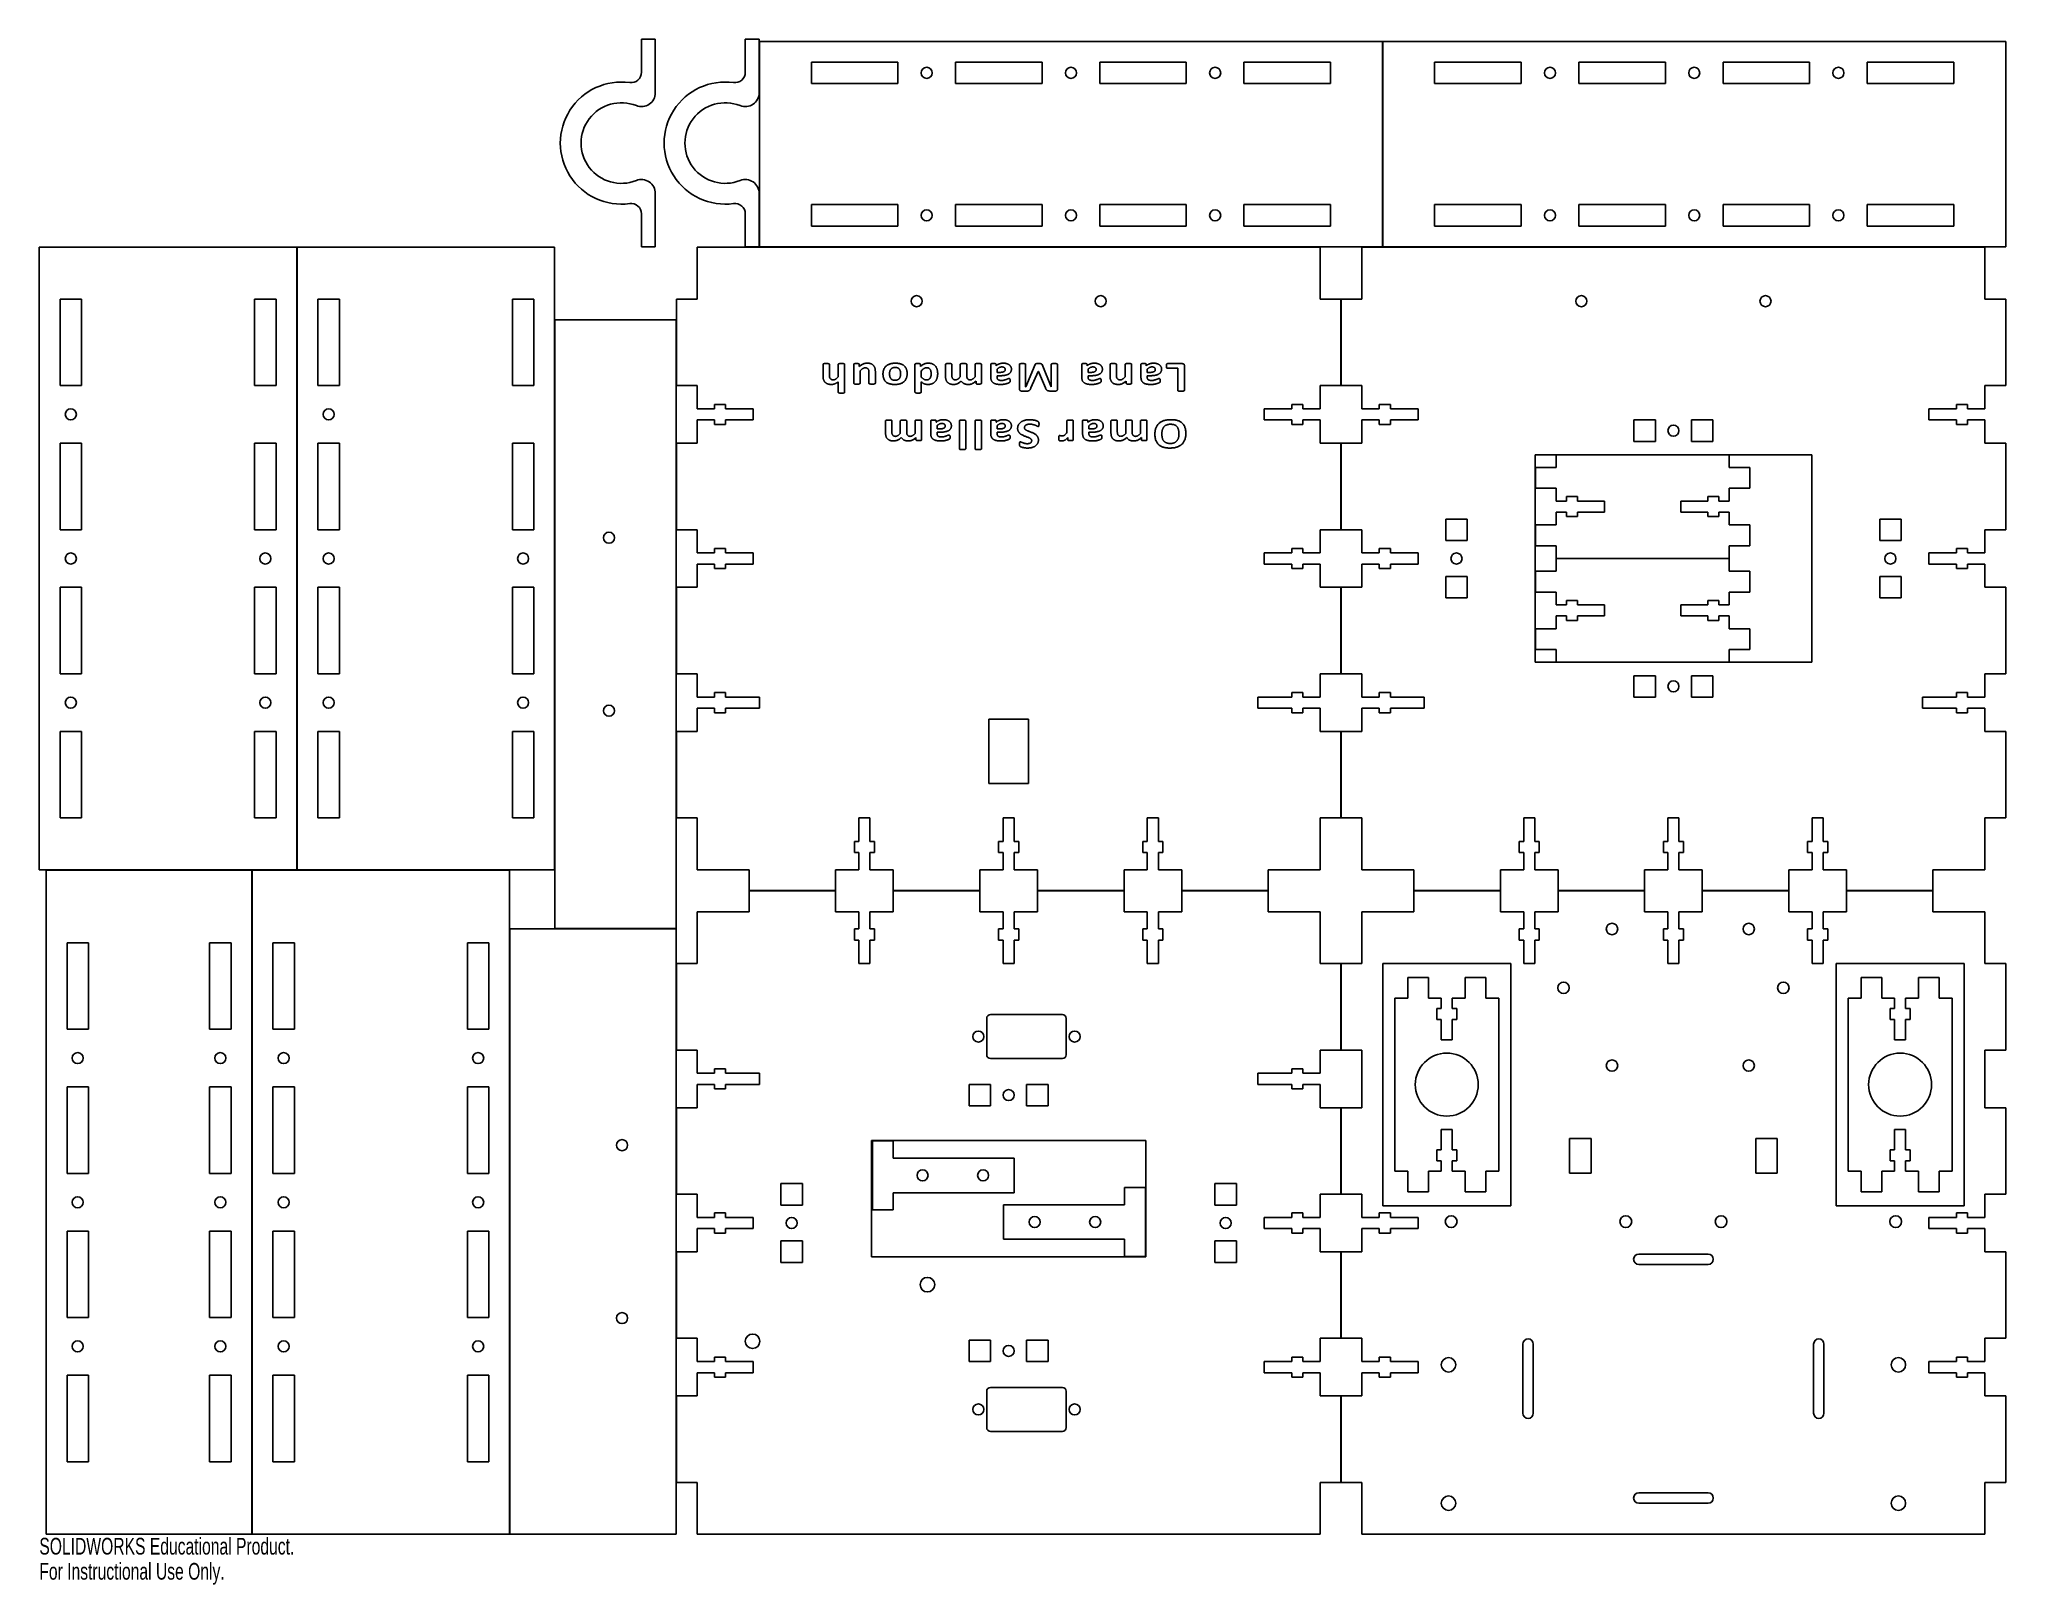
# Model space of a CAD drawing. Header units: millimetres. Extents: x -472 to 96, y -105 to 342.
import ezdxf

# ---------------------------------------------------------------- set-up
doc = ezdxf.new("R2010")
doc.units = ezdxf.units.MM
doc.styles.add('SLDTEXTSTYLE0', font='TXT', dxfattribs={"width": 0.7})

msp = doc.modelspace()

# ---------------------------------------------------------------- texts
at = {"color": 7, "linetype": 'Continuous', "char_height": 4.8336, "attachment_point": 1, "style": 'SLDTEXTSTYLE0'}
for s, insert in [('SOLIDWORKS Educational Product.', (-472.2, -91.02)), ('For Instructional Use Only.', (-472.2, -98.27))]:
    msp.add_mtext(s, dxfattribs=dict(at, insert=insert))

# ---------------------------------------------------------------- linework, layer by layer
at = {"color": 7, "linetype": 'Continuous', "lineweight": 25}
for p, q in [((-298.2, 332.66), (-298.2, 342.2)), ((-298.2, 342.2), (-294.2, 342.2)), ((-294.2, 342.2), (-294.2, 326.74)), ((-268.2, 332.66), (-268.2, 342.2)), ((-268.2, 342.2), (-264.2, 342.2)), ((-264.2, 342.2), (-264.2, 326.74)), ((-264.1, 341.6), (-84.1, 341.6)), ((-264.1, 282.2), (-264.1, 341.6)), ((-84.1, 341.6), (-84.1, 282.2)), ((-84, 341.6), (96, 341.6)), ((-84, 282.2), (-84, 341.6)), ((96, 341.6), (96, 282.2)), ((-249.1, 335.6), (-224.1, 335.6)), ((-249.1, 329.4), (-249.1, 335.6)), ((-224.1, 335.6), (-224.1, 329.4)), ((-207.43, 335.6), (-182.43, 335.6)), ((-207.43, 329.4), (-207.43, 335.6)), ((-182.43, 335.6), (-182.43, 329.4)), ((-165.77, 335.6), (-140.77, 335.6)), ((-165.77, 329.4), (-165.77, 335.6)), ((-140.77, 335.6), (-140.77, 329.4)), ((-124.1, 335.6), (-99.1, 335.6)), ((-124.1, 329.4), (-124.1, 335.6)), ((-99.1, 335.6), (-99.1, 329.4)), ((-69, 335.6), (-44, 335.6)), ((-69, 329.4), (-69, 335.6)), ((-44, 335.6), (-44, 329.4)), ((-27.33, 335.6), (-2.33, 335.6)), ((-27.33, 329.4), (-27.33, 335.6)), ((-2.33, 335.6), (-2.33, 329.4)), ((14.33, 335.6), (39.33, 335.6)), ((14.33, 329.4), (14.33, 335.6)), ((39.33, 335.6), (39.33, 329.4)), ((56, 335.6), (81, 335.6)), ((56, 329.4), (56, 335.6)), ((81, 335.6), (81, 329.4)), ((-224.1, 329.4), (-249.1, 329.4)), ((-182.43, 329.4), (-207.43, 329.4)), ((-140.77, 329.4), (-165.77, 329.4)), ((-99.1, 329.4), (-124.1, 329.4)), ((-44, 329.4), (-69, 329.4)), ((-2.33, 329.4), (-27.33, 329.4)), ((39.33, 329.4), (14.33, 329.4)), ((81, 329.4), (56, 329.4)), ((-294.2, 297.66), (-294.2, 282.2)), ((-264.2, 297.66), (-264.2, 282.2)), ((-298.2, 282.2), (-298.2, 291.74)), ((-268.2, 282.2), (-268.2, 291.74)), ((-249.1, 294.4), (-224.1, 294.4)), ((-249.1, 288.2), (-249.1, 294.4)), ((-224.1, 294.4), (-224.1, 288.2)), ((-207.43, 294.4), (-182.43, 294.4)), ((-207.43, 288.2), (-207.43, 294.4)), ((-182.43, 294.4), (-182.43, 288.2)), ((-165.77, 294.4), (-140.77, 294.4)), ((-165.77, 288.2), (-165.77, 294.4)), ((-140.77, 294.4), (-140.77, 288.2)), ((-124.1, 288.2), (-124.1, 294.4)), ((-124.1, 294.4), (-99.1, 294.4)), ((-99.1, 294.4), (-99.1, 288.2)), ((-69, 294.4), (-44, 294.4)), ((-69, 288.2), (-69, 294.4)), ((-44, 294.4), (-44, 288.2)), ((-27.33, 294.4), (-2.33, 294.4)), ((-27.33, 288.2), (-27.33, 294.4)), ((-2.33, 294.4), (-2.33, 288.2)), ((14.33, 294.4), (39.33, 294.4)), ((14.33, 288.2), (14.33, 294.4)), ((39.33, 294.4), (39.33, 288.2)), ((56, 288.2), (56, 294.4)), ((56, 294.4), (81, 294.4)), ((81, 294.4), (81, 288.2)), ((-224.1, 288.2), (-249.1, 288.2)), ((-182.43, 288.2), (-207.43, 288.2)), ((-140.77, 288.2), (-165.77, 288.2)), ((-99.1, 288.2), (-124.1, 288.2)), ((-44, 288.2), (-69, 288.2)), ((-2.33, 288.2), (-27.33, 288.2)), ((39.33, 288.2), (14.33, 288.2)), ((81, 288.2), (56, 288.2)), ((-472.2, 282.1), (-472.2, 102.1)), ((-397.8, 282.1), (-472.2, 282.1)), ((-397.8, 102.1), (-397.8, 282.1)), ((-397.7, 282.1), (-397.7, 102.1)), ((-323.3, 282.1), (-397.7, 282.1)), ((-323.3, 102.1), (-323.3, 282.1)), ((-294.2, 282.2), (-298.2, 282.2)), ((-282.1, 282.1), (-282.1, 267.1)), ((-102.1, 282.1), (-282.1, 282.1)), ((-264.2, 282.2), (-268.2, 282.2)), ((-84.1, 282.2), (-264.1, 282.2)), ((-102.1, 267.1), (-102.1, 282.1)), ((-90, 282.1), (-90, 267.1)), ((90, 282.1), (-90, 282.1)), ((96, 282.2), (-84, 282.2)), ((90, 267.1), (90, 282.1)), ((-460, 267.1), (-466.2, 267.1)), ((-466.2, 267.1), (-466.2, 242.1)), ((-460, 242.1), (-460, 267.1)), ((-403.8, 267.1), (-410, 267.1)), ((-410, 267.1), (-410, 242.1)), ((-403.8, 242.1), (-403.8, 267.1)), ((-385.5, 267.1), (-391.7, 267.1)), ((-391.7, 267.1), (-391.7, 242.1)), ((-385.5, 242.1), (-385.5, 267.1)), ((-329.3, 267.1), (-335.5, 267.1)), ((-335.5, 267.1), (-335.5, 242.1)), ((-329.3, 242.1), (-329.3, 267.1)), ((-288.1, 267.1), (-288.1, 242.1)), ((-282.1, 267.1), (-288.1, 267.1)), ((-96.1, 267.1), (-102.1, 267.1)), ((-96.1, 242.1), (-96.1, 267.1)), ((-96, 267.1), (-96, 242.1)), ((-90, 267.1), (-96, 267.1)), ((96, 267.1), (90, 267.1)), ((96, 242.1), (96, 267.1)), ((-323.2, 261.1), (-323.2, 85.1)), ((-288.2, 261.1), (-323.2, 261.1)), ((-288.2, 85.1), (-288.2, 261.1)), ((-245.73, 244.87), (-245.73, 248.22)), ((-243.9, 248.22), (-243.9, 245.11)), ((-241.34, 244.59), (-241.34, 248.22)), ((-239.5, 248.22), (-239.5, 240.17)), ((-236.85, 242.76), (-236.85, 248.22)), ((-235.28, 248.22), (-235.28, 247.59)), ((-235.02, 246.39), (-235.02, 242.76)), ((-232.46, 242.76), (-232.46, 245.85)), ((-230.62, 246.1), (-230.62, 242.76)), ((-219.17, 240.19), (-219.17, 248.22)), ((-217.61, 248.22), (-217.61, 247.62)), ((-217.34, 246.39), (-217.34, 244.57)), ((-210.34, 244.73), (-210.34, 248.22)), ((-208.5, 248.22), (-208.5, 244.98)), ((-206.07, 244.59), (-206.07, 248.22)), ((-204.23, 248.22), (-204.23, 244.98)), ((-201.8, 244.59), (-201.8, 248.22)), ((-199.96, 248.22), (-199.96, 242.76)), ((-197.26, 244.57), (-197.26, 248.24)), ((-195.74, 248.24), (-195.74, 247.81)), ((-195.45, 246.83), (-195.45, 245.9)), ((-195.45, 245.9), (-194.75, 245.9)), ((-195.45, 244.93), (-195.45, 244.6)), ((-194.82, 244.93), (-195.45, 244.93)), ((-189.01, 241.15), (-189.01, 248.21)), ((-187.19, 248.21), (-187.19, 241.76)), ((-187.17, 241.76), (-184.43, 248.21)), ((-183.53, 246.14), (-185.65, 241.43)), ((-183.5, 246.14), (-183.53, 246.14)), ((-181.45, 241.42), (-183.5, 246.14)), ((-182.46, 248.21), (-179.81, 241.76)), ((-179.8, 241.76), (-179.8, 248.21)), ((-177.98, 248.21), (-177.98, 241.15)), ((-170.98, 244.57), (-170.98, 248.24)), ((-169.45, 248.24), (-169.45, 247.81)), ((-169.17, 246.83), (-169.17, 245.9)), ((-169.17, 245.9), (-168.47, 245.9)), ((-169.17, 244.93), (-169.17, 244.6)), ((-168.53, 244.93), (-169.17, 244.93)), ((-162.81, 244.85), (-162.81, 248.22)), ((-160.97, 248.22), (-160.97, 245.11)), ((-158.42, 244.59), (-158.42, 248.22)), ((-156.58, 248.22), (-156.58, 242.76)), ((-153.88, 244.57), (-153.88, 248.24)), ((-152.36, 248.24), (-152.36, 247.81)), ((-152.07, 246.83), (-152.07, 245.9)), ((-152.07, 245.9), (-151.37, 245.9)), ((-152.07, 244.93), (-152.07, 244.6)), ((-151.44, 244.93), (-152.07, 244.93)), ((-146.24, 248.43), (-141.9, 248.43)), ((-143.26, 247.1), (-146.24, 247.1)), ((-143.26, 240.73), (-143.26, 247.1)), ((-141.33, 247.92), (-141.33, 240.73)), ((-466.2, 242.1), (-460, 242.1)), ((-410, 242.1), (-403.8, 242.1)), ((-391.7, 242.1), (-385.5, 242.1)), ((-335.5, 242.1), (-329.3, 242.1)), ((-288.1, 242.1), (-282.1, 242.1)), ((-282.1, 242.1), (-282.1, 235.37)), ((-241.34, 240.17), (-241.34, 243.19)), ((-217.34, 243.15), (-217.34, 240.19)), ((-201.53, 242.76), (-201.53, 243.39)), ((-186.96, 240.51), (-188.25, 240.51)), ((-187.19, 241.76), (-187.17, 241.76)), ((-178.7, 240.51), (-179.96, 240.51)), ((-179.81, 241.76), (-179.8, 241.76)), ((-158.15, 242.76), (-158.15, 243.39)), ((-102.1, 242.1), (-96.1, 242.1)), ((-102.1, 235.37), (-102.1, 242.1)), ((-96, 242.1), (-90, 242.1)), ((-90, 242.1), (-90, 235.37)), ((90, 242.1), (96, 242.1)), ((90, 235.37), (90, 242.1)), ((-282.1, 235.37), (-277.1, 235.37)), ((-277.1, 236.67), (-273.9, 236.67)), ((-277.1, 235.37), (-277.1, 236.67)), ((-273.9, 236.67), (-273.9, 235.37)), ((-273.9, 235.37), (-265.9, 235.37)), ((-265.9, 235.37), (-265.9, 232.17)), ((-118.3, 235.37), (-110.3, 235.37)), ((-118.3, 232.17), (-118.3, 235.37)), ((-110.3, 236.67), (-107.1, 236.67)), ((-110.3, 235.37), (-110.3, 236.67)), ((-107.1, 236.67), (-107.1, 235.37)), ((-107.1, 235.37), (-102.1, 235.37)), ((-90, 235.37), (-85, 235.37)), ((-85, 236.67), (-81.8, 236.67)), ((-85, 235.37), (-85, 236.67)), ((-81.8, 236.67), (-81.8, 235.37)), ((-81.8, 235.37), (-73.8, 235.37)), ((-73.8, 235.37), (-73.8, 232.17)), ((73.8, 235.37), (81.8, 235.37)), ((73.8, 232.17), (73.8, 235.37)), ((81.8, 236.67), (85, 236.67)), ((81.8, 235.37), (81.8, 236.67)), ((85, 236.67), (85, 235.37)), ((85, 235.37), (90, 235.37)), ((-282.1, 232.17), (-282.1, 225.43)), ((-277.1, 232.17), (-282.1, 232.17)), ((-277.1, 230.87), (-277.1, 232.17)), ((-273.9, 230.87), (-277.1, 230.87)), ((-273.9, 232.17), (-273.9, 230.87)), ((-265.9, 232.17), (-273.9, 232.17)), ((-227.68, 228.39), (-227.68, 231.89)), ((-225.85, 231.89), (-225.85, 228.65)), ((-223.41, 228.26), (-223.41, 231.89)), ((-221.57, 231.89), (-221.57, 228.65)), ((-219.15, 228.26), (-219.15, 231.89)), ((-217.3, 231.89), (-217.3, 226.43)), ((-214.6, 228.23), (-214.6, 231.91)), ((-213.08, 231.91), (-213.08, 231.48)), ((-212.8, 230.5), (-212.8, 229.57)), ((-212.8, 229.57), (-212.09, 229.57)), ((-212.8, 228.6), (-212.8, 228.27)), ((-212.16, 228.6), (-212.8, 228.6)), ((-206.35, 223.84), (-206.35, 231.89)), ((-204.5, 231.89), (-204.5, 223.84)), ((-201.8, 223.84), (-201.8, 231.89)), ((-199.96, 231.89), (-199.96, 223.84)), ((-197.26, 228.23), (-197.26, 231.91)), ((-195.74, 231.91), (-195.74, 231.48)), ((-195.45, 230.5), (-195.45, 229.57)), ((-195.45, 229.57), (-194.75, 229.57)), ((-195.45, 228.6), (-195.45, 228.27)), ((-194.82, 228.6), (-195.45, 228.6)), ((-175.27, 228.49), (-175.27, 231.89)), ((-173.43, 231.89), (-173.43, 226.43)), ((-170.73, 228.23), (-170.73, 231.91)), ((-169.21, 231.91), (-169.21, 231.48)), ((-168.93, 230.5), (-168.93, 229.57)), ((-168.93, 229.57), (-168.22, 229.57)), ((-168.93, 228.6), (-168.93, 228.27)), ((-168.29, 228.6), (-168.93, 228.6)), ((-162.53, 228.39), (-162.53, 231.89)), ((-160.7, 231.89), (-160.7, 228.65)), ((-158.26, 228.26), (-158.26, 231.89)), ((-156.42, 231.89), (-156.42, 228.65)), ((-154, 228.26), (-154, 231.89)), ((-152.15, 231.89), (-152.15, 226.43)), ((-110.3, 232.17), (-118.3, 232.17)), ((-110.3, 230.87), (-110.3, 232.17)), ((-107.1, 230.87), (-110.3, 230.87)), ((-107.1, 232.17), (-107.1, 230.87)), ((-102.1, 232.17), (-107.1, 232.17)), ((-102.1, 225.43), (-102.1, 232.17)), ((-90, 232.17), (-90, 225.43)), ((-85, 232.17), (-90, 232.17)), ((-85, 230.87), (-85, 232.17)), ((-81.8, 230.87), (-85, 230.87)), ((-81.8, 232.17), (-81.8, 230.87)), ((-73.8, 232.17), (-81.8, 232.17)), ((-11.4, 232.17), (-11.4, 225.97)), ((-11.4, 232.17), (-5.2, 232.17)), ((-5.2, 232.17), (-5.2, 225.97)), ((11.4, 232.17), (5.2, 232.17)), ((5.2, 232.17), (5.2, 225.97)), ((11.4, 232.17), (11.4, 225.97)), ((81.8, 232.17), (73.8, 232.17)), ((81.8, 230.87), (81.8, 232.17)), ((85, 230.87), (81.8, 230.87)), ((85, 232.17), (85, 230.87)), ((90, 232.17), (85, 232.17)), ((90, 225.43), (90, 232.17)), ((-460, 225.43), (-466.2, 225.43)), ((-466.2, 225.43), (-466.2, 200.43)), ((-460, 200.43), (-460, 225.43)), ((-403.8, 225.43), (-410, 225.43)), ((-410, 225.43), (-410, 200.43)), ((-403.8, 200.43), (-403.8, 225.43)), ((-385.5, 225.43), (-391.7, 225.43)), ((-391.7, 225.43), (-391.7, 200.43)), ((-385.5, 200.43), (-385.5, 225.43)), ((-329.3, 225.43), (-335.5, 225.43)), ((-335.5, 225.43), (-335.5, 200.43)), ((-329.3, 200.43), (-329.3, 225.43)), ((-288.1, 225.43), (-288.1, 200.43)), ((-282.1, 225.43), (-288.1, 225.43)), ((-218.88, 226.43), (-218.88, 227.06)), ((-175, 226.43), (-175, 227.11)), ((-153.73, 226.43), (-153.73, 227.06)), ((-96.1, 225.43), (-102.1, 225.43)), ((-96.1, 200.43), (-96.1, 225.43)), ((-96, 225.43), (-96, 200.43)), ((-90, 225.43), (-96, 225.43)), ((-40, 222.1), (-40, 162.1)), ((40, 222.1), (-40, 222.1)), ((-33.9, 222.1), (-33.9, 218.4)), ((-11.4, 225.97), (-5.2, 225.97)), ((11.4, 225.97), (5.2, 225.97)), ((16.1, 218.4), (16.1, 222.1)), ((40, 222.1), (40, 162.1)), ((96, 225.43), (90, 225.43)), ((96, 200.43), (96, 225.43)), ((-39.9, 218.4), (-39.9, 212.4)), ((-33.9, 218.4), (-39.9, 218.4)), ((22.1, 218.4), (16.1, 218.4)), ((22.1, 212.4), (22.1, 218.4)), ((-39.9, 212.4), (-33.9, 212.4)), ((-33.9, 212.4), (-33.9, 208.7)), ((16.1, 212.4), (22.1, 212.4)), ((16.1, 208.7), (16.1, 212.4)), ((-33.9, 208.7), (-30.9, 208.7)), ((-33.9, 205.5), (-33.9, 201.8)), ((-30.9, 205.5), (-33.9, 205.5)), ((-30.9, 210), (-27.7, 210)), ((-30.9, 208.7), (-30.9, 210)), ((-30.9, 204.2), (-30.9, 205.5)), ((-27.7, 210), (-27.7, 208.7)), ((-27.7, 208.7), (-19.9, 208.7)), ((-27.7, 205.5), (-27.7, 204.2)), ((-19.9, 205.5), (-27.7, 205.5)), ((-19.9, 208.7), (-19.9, 205.5)), ((2.1, 208.7), (9.9, 208.7)), ((2.1, 205.5), (2.1, 208.7)), ((9.9, 205.5), (2.1, 205.5)), ((9.9, 210), (13.1, 210)), ((9.9, 208.7), (9.9, 210)), ((9.9, 204.2), (9.9, 205.5)), ((13.1, 210), (13.1, 208.7)), ((13.1, 208.7), (16.1, 208.7)), ((13.1, 205.5), (13.1, 204.2)), ((16.1, 205.5), (13.1, 205.5)), ((16.1, 201.8), (16.1, 205.5)), ((-466.2, 200.43), (-460, 200.43)), ((-410, 200.43), (-403.8, 200.43)), ((-391.7, 200.43), (-385.5, 200.43)), ((-335.5, 200.43), (-329.3, 200.43)), ((-288.1, 200.43), (-282.1, 200.43)), ((-282.1, 200.43), (-282.1, 193.7)), ((-102.1, 200.43), (-96.1, 200.43)), ((-102.1, 193.7), (-102.1, 200.43)), ((-96, 200.43), (-90, 200.43)), ((-90, 200.43), (-90, 193.7)), ((-65.8, 203.5), (-59.6, 203.5)), ((-65.8, 197.3), (-65.8, 203.5)), ((-59.6, 197.3), (-59.6, 203.5)), ((-39.9, 201.8), (-39.9, 195.8)), ((-33.9, 201.8), (-39.9, 201.8)), ((-27.7, 204.2), (-30.9, 204.2)), ((13.1, 204.2), (9.9, 204.2)), ((22.1, 201.8), (16.1, 201.8)), ((22.1, 195.8), (22.1, 201.8)), ((59.6, 197.3), (59.6, 203.5)), ((65.8, 203.5), (59.6, 203.5)), ((65.8, 197.3), (65.8, 203.5)), ((90, 200.43), (96, 200.43)), ((90, 193.7), (90, 200.43)), ((-282.1, 193.7), (-277.1, 193.7)), ((-277.1, 195), (-273.9, 195)), ((-277.1, 193.7), (-277.1, 195)), ((-273.9, 195), (-273.9, 193.7)), ((-273.9, 193.7), (-265.9, 193.7)), ((-265.9, 193.7), (-265.9, 190.5)), ((-118.3, 193.7), (-110.3, 193.7)), ((-118.3, 190.5), (-118.3, 193.7)), ((-110.3, 195), (-107.1, 195)), ((-110.3, 193.7), (-110.3, 195)), ((-107.1, 195), (-107.1, 193.7)), ((-107.1, 193.7), (-102.1, 193.7)), ((-90, 193.7), (-85, 193.7)), ((-85, 195), (-81.8, 195)), ((-85, 193.7), (-85, 195)), ((-81.8, 195), (-81.8, 193.7)), ((-81.8, 193.7), (-73.8, 193.7)), ((-73.8, 193.7), (-73.8, 190.5)), ((-65.8, 197.3), (-59.6, 197.3)), ((-39.9, 195.8), (-33.9, 195.8)), ((-33.9, 195.8), (-33.9, 188.4)), ((16.1, 188.4), (16.1, 195.8)), ((16.1, 195.8), (22.1, 195.8)), ((65.8, 197.3), (59.6, 197.3)), ((73.8, 193.7), (81.8, 193.7)), ((73.8, 190.5), (73.8, 193.7)), ((81.8, 195), (85, 195)), ((81.8, 193.7), (81.8, 195)), ((85, 195), (85, 193.7)), ((85, 193.7), (90, 193.7)), ((-282.1, 190.5), (-282.1, 183.77)), ((-277.1, 190.5), (-282.1, 190.5)), ((-277.1, 189.2), (-277.1, 190.5)), ((-273.9, 189.2), (-277.1, 189.2)), ((-273.9, 190.5), (-273.9, 189.2)), ((-265.9, 190.5), (-273.9, 190.5)), ((-110.3, 190.5), (-118.3, 190.5)), ((-110.3, 189.2), (-110.3, 190.5)), ((-107.1, 189.2), (-110.3, 189.2)), ((-107.1, 190.5), (-107.1, 189.2)), ((-102.1, 190.5), (-107.1, 190.5)), ((-102.1, 183.77), (-102.1, 190.5)), ((-90, 190.5), (-90, 183.77)), ((-85, 190.5), (-90, 190.5)), ((-85, 189.2), (-85, 190.5)), ((-81.8, 189.2), (-85, 189.2)), ((-81.8, 190.5), (-81.8, 189.2)), ((-73.8, 190.5), (-81.8, 190.5)), ((-39.9, 188.4), (-39.9, 182.4)), ((-33.9, 188.4), (-39.9, 188.4)), ((-33.9, 192.1), (16.1, 192.1)), ((22.1, 188.4), (16.1, 188.4)), ((22.1, 182.4), (22.1, 188.4)), ((81.8, 190.5), (73.8, 190.5)), ((81.8, 189.2), (81.8, 190.5)), ((85, 189.2), (81.8, 189.2)), ((85, 190.5), (85, 189.2)), ((90, 190.5), (85, 190.5)), ((90, 183.77), (90, 190.5)), ((-460, 183.77), (-466.2, 183.77)), ((-466.2, 183.77), (-466.2, 158.77)), ((-460, 158.77), (-460, 183.77)), ((-403.8, 183.77), (-410, 183.77)), ((-410, 183.77), (-410, 158.77)), ((-403.8, 158.77), (-403.8, 183.77)), ((-385.5, 183.77), (-391.7, 183.77)), ((-391.7, 183.77), (-391.7, 158.77)), ((-385.5, 158.77), (-385.5, 183.77)), ((-329.3, 183.77), (-335.5, 183.77)), ((-335.5, 183.77), (-335.5, 158.77)), ((-329.3, 158.77), (-329.3, 183.77)), ((-288.1, 183.77), (-288.1, 158.77)), ((-282.1, 183.77), (-288.1, 183.77)), ((-96.1, 183.77), (-102.1, 183.77)), ((-96.1, 158.77), (-96.1, 183.77)), ((-96, 183.77), (-96, 158.77)), ((-90, 183.77), (-96, 183.77)), ((-65.8, 186.9), (-59.6, 186.9)), ((-65.8, 180.7), (-65.8, 186.9)), ((-59.6, 180.7), (-59.6, 186.9)), ((-39.9, 182.4), (-33.9, 182.4)), ((-33.9, 182.4), (-33.9, 178.7)), ((16.1, 182.4), (22.1, 182.4)), ((16.1, 178.7), (16.1, 182.4)), ((59.6, 180.7), (59.6, 186.9)), ((65.8, 186.9), (59.6, 186.9)), ((65.8, 180.7), (65.8, 186.9)), ((96, 183.77), (90, 183.77)), ((96, 158.77), (96, 183.77)), ((-65.8, 180.7), (-59.6, 180.7)), ((-33.9, 178.7), (-30.9, 178.7)), ((-30.9, 180), (-27.7, 180)), ((-30.9, 178.7), (-30.9, 180)), ((-27.7, 180), (-27.7, 178.7)), ((-27.7, 178.7), (-19.9, 178.7)), ((-19.9, 178.7), (-19.9, 175.5)), ((2.1, 178.7), (9.9, 178.7)), ((2.1, 175.5), (2.1, 178.7)), ((9.9, 180), (13.1, 180)), ((9.9, 178.7), (9.9, 180)), ((13.1, 180), (13.1, 178.7)), ((13.1, 178.7), (16.1, 178.7)), ((65.8, 180.7), (59.6, 180.7)), ((-39.9, 171.8), (-39.9, 165.8)), ((-33.9, 171.8), (-39.9, 171.8)), ((-33.9, 175.5), (-33.9, 171.8)), ((-30.9, 175.5), (-33.9, 175.5)), ((-30.9, 174.2), (-30.9, 175.5)), ((-27.7, 174.2), (-30.9, 174.2)), ((-27.7, 175.5), (-27.7, 174.2)), ((-19.9, 175.5), (-27.7, 175.5)), ((9.9, 175.5), (2.1, 175.5)), ((9.9, 174.2), (9.9, 175.5)), ((13.1, 174.2), (9.9, 174.2)), ((13.1, 175.5), (13.1, 174.2)), ((16.1, 175.5), (13.1, 175.5)), ((16.1, 171.8), (16.1, 175.5)), ((22.1, 171.8), (16.1, 171.8)), ((22.1, 165.8), (22.1, 171.8)), ((-39.9, 165.8), (-33.9, 165.8)), ((-33.9, 165.8), (-33.9, 162.1)), ((16.1, 162.1), (16.1, 165.8)), ((16.1, 165.8), (22.1, 165.8)), ((40, 162.1), (-40, 162.1)), ((-466.2, 158.77), (-460, 158.77)), ((-410, 158.77), (-403.8, 158.77)), ((-391.7, 158.77), (-385.5, 158.77)), ((-335.5, 158.77), (-329.3, 158.77)), ((-288.1, 158.77), (-282.1, 158.77)), ((-282.1, 158.77), (-282.1, 152.03)), ((-102.1, 158.77), (-96.1, 158.77)), ((-102.1, 152.03), (-102.1, 158.77)), ((-96, 158.77), (-90, 158.77)), ((-90, 158.77), (-90, 152.03)), ((-11.4, 158.23), (-5.2, 158.23)), ((-11.4, 152.03), (-11.4, 158.23)), ((-5.2, 152.03), (-5.2, 158.23)), ((11.4, 158.23), (5.2, 158.23)), ((5.2, 152.03), (5.2, 158.23)), ((11.4, 152.03), (11.4, 158.23)), ((90, 158.77), (96, 158.77)), ((90, 152.03), (90, 158.77)), ((-282.1, 152.03), (-277.1, 152.03)), ((-282.1, 148.83), (-282.1, 142.1)), ((-282.1, 148.83), (-277.1, 148.83)), ((-273.9, 153.33), (-277.1, 153.33)), ((-277.1, 152.03), (-277.1, 153.33)), ((-277.1, 147.53), (-277.1, 148.83)), ((-273.9, 152.03), (-273.9, 153.33)), ((-273.9, 152.03), (-264.1, 152.03)), ((-273.9, 147.53), (-273.9, 148.83)), ((-273.9, 148.83), (-264.1, 148.83)), ((-264.1, 148.83), (-264.1, 152.03)), ((-110.3, 152.03), (-120.1, 152.03)), ((-120.1, 148.83), (-120.1, 152.03)), ((-110.3, 148.83), (-120.1, 148.83)), ((-110.3, 153.33), (-107.1, 153.33)), ((-110.3, 152.03), (-110.3, 153.33)), ((-110.3, 147.53), (-110.3, 148.83)), ((-107.1, 152.03), (-107.1, 153.33)), ((-102.1, 152.03), (-107.1, 152.03)), ((-107.1, 147.53), (-107.1, 148.83)), ((-102.1, 148.83), (-107.1, 148.83)), ((-102.1, 142.1), (-102.1, 148.83)), ((-90, 152.03), (-85, 152.03)), ((-90, 148.83), (-90, 142.1)), ((-90, 148.83), (-85, 148.83)), ((-81.8, 153.33), (-85, 153.33)), ((-85, 152.03), (-85, 153.33)), ((-85, 147.53), (-85, 148.83)), ((-81.8, 152.03), (-81.8, 153.33)), ((-81.8, 152.03), (-72, 152.03)), ((-81.8, 147.53), (-81.8, 148.83)), ((-81.8, 148.83), (-72, 148.83)), ((-72, 148.83), (-72, 152.03)), ((-11.4, 152.03), (-5.2, 152.03)), ((11.4, 152.03), (5.2, 152.03)), ((81.8, 152.03), (72, 152.03)), ((72, 148.83), (72, 152.03)), ((81.8, 148.83), (72, 148.83)), ((81.8, 153.33), (85, 153.33)), ((81.8, 152.03), (81.8, 153.33)), ((81.8, 147.53), (81.8, 148.83)), ((85, 152.03), (85, 153.33)), ((90, 152.03), (85, 152.03)), ((85, 147.53), (85, 148.83)), ((90, 148.83), (85, 148.83)), ((90, 142.1), (90, 148.83)), ((-460, 142.1), (-466.2, 142.1)), ((-466.2, 142.1), (-466.2, 117.1)), ((-460, 117.1), (-460, 142.1)), ((-403.8, 142.1), (-410, 142.1)), ((-410, 142.1), (-410, 117.1)), ((-403.8, 117.1), (-403.8, 142.1)), ((-385.5, 142.1), (-391.7, 142.1)), ((-391.7, 142.1), (-391.7, 117.1)), ((-385.5, 117.1), (-385.5, 142.1)), ((-329.3, 142.1), (-335.5, 142.1)), ((-335.5, 142.1), (-335.5, 117.1)), ((-329.3, 117.1), (-329.3, 142.1)), ((-288.1, 142.1), (-288.1, 117.1)), ((-282.1, 142.1), (-288.1, 142.1)), ((-273.9, 147.53), (-277.1, 147.53)), ((-186.35, 145.7), (-197.85, 145.7)), ((-197.85, 127.1), (-197.85, 145.7)), ((-186.35, 127.1), (-186.35, 145.7)), ((-110.3, 147.53), (-107.1, 147.53)), ((-96.1, 142.1), (-102.1, 142.1)), ((-96.1, 117.1), (-96.1, 142.1)), ((-90, 142.1), (-96, 142.1)), ((-96, 142.1), (-96, 117.1)), ((-81.8, 147.53), (-85, 147.53)), ((81.8, 147.53), (85, 147.53)), ((96, 142.1), (90, 142.1)), ((96, 117.1), (96, 142.1)), ((-186.35, 127.1), (-197.85, 127.1)), ((-466.2, 117.1), (-460, 117.1)), ((-410, 117.1), (-403.8, 117.1)), ((-391.7, 117.1), (-385.5, 117.1)), ((-335.5, 117.1), (-329.3, 117.1)), ((-288.1, 117.1), (-282.1, 117.1)), ((-282.1, 117.1), (-282.1, 102.1)), ((-235.37, 117.1), (-232.17, 117.1)), ((-235.37, 110.3), (-235.37, 117.1)), ((-232.17, 117.1), (-232.17, 110.3)), ((-193.7, 117.1), (-190.5, 117.1)), ((-193.7, 110.3), (-193.7, 117.1)), ((-190.5, 117.1), (-190.5, 110.3)), ((-152.03, 117.1), (-148.83, 117.1)), ((-152.03, 110.3), (-152.03, 117.1)), ((-148.83, 117.1), (-148.83, 110.3)), ((-102.1, 117.1), (-96.1, 117.1)), ((-102.1, 102.1), (-102.1, 117.1)), ((-96, 117.1), (-90, 117.1)), ((-90, 117.1), (-90, 102.1)), ((-43.27, 117.1), (-40.07, 117.1)), ((-43.27, 110.3), (-43.27, 117.1)), ((-40.07, 117.1), (-40.07, 110.3)), ((-1.6, 117.1), (1.6, 117.1)), ((-1.6, 110.3), (-1.6, 117.1)), ((1.6, 117.1), (1.6, 110.3)), ((40.07, 117.1), (43.27, 117.1)), ((40.07, 110.3), (40.07, 117.1)), ((43.27, 117.1), (43.27, 110.3)), ((90, 117.1), (96, 117.1)), ((90, 102.1), (90, 117.1)), ((-236.67, 110.3), (-235.37, 110.3)), ((-236.67, 107.1), (-236.67, 110.3)), ((-232.17, 110.3), (-230.87, 110.3)), ((-230.87, 110.3), (-230.87, 107.1)), ((-195, 110.3), (-193.7, 110.3)), ((-195, 107.1), (-195, 110.3)), ((-190.5, 110.3), (-189.2, 110.3)), ((-189.2, 110.3), (-189.2, 107.1)), ((-153.33, 110.3), (-152.03, 110.3)), ((-153.33, 107.1), (-153.33, 110.3)), ((-148.83, 110.3), (-147.53, 110.3)), ((-147.53, 110.3), (-147.53, 107.1)), ((-44.57, 110.3), (-43.27, 110.3)), ((-44.57, 107.1), (-44.57, 110.3)), ((-40.07, 110.3), (-38.77, 110.3)), ((-38.77, 110.3), (-38.77, 107.1)), ((-2.9, 110.3), (-1.6, 110.3)), ((-2.9, 107.1), (-2.9, 110.3)), ((1.6, 110.3), (2.9, 110.3)), ((2.9, 110.3), (2.9, 107.1)), ((38.77, 110.3), (40.07, 110.3)), ((38.77, 107.1), (38.77, 110.3)), ((43.27, 110.3), (44.57, 110.3)), ((44.57, 110.3), (44.57, 107.1)), ((-235.37, 107.1), (-236.67, 107.1)), ((-235.37, 102.1), (-235.37, 107.1)), ((-232.17, 107.1), (-232.17, 102.1)), ((-230.87, 107.1), (-232.17, 107.1)), ((-193.7, 107.1), (-195, 107.1)), ((-193.7, 102.1), (-193.7, 107.1)), ((-190.5, 107.1), (-190.5, 102.1)), ((-189.2, 107.1), (-190.5, 107.1)), ((-152.03, 107.1), (-153.33, 107.1)), ((-152.03, 102.1), (-152.03, 107.1)), ((-148.83, 107.1), (-148.83, 102.1)), ((-147.53, 107.1), (-148.83, 107.1)), ((-43.27, 107.1), (-44.57, 107.1)), ((-43.27, 102.1), (-43.27, 107.1)), ((-40.07, 107.1), (-40.07, 102.1)), ((-38.77, 107.1), (-40.07, 107.1)), ((-1.6, 107.1), (-2.9, 107.1)), ((-1.6, 102.1), (-1.6, 107.1)), ((1.6, 107.1), (1.6, 102.1)), ((2.9, 107.1), (1.6, 107.1)), ((40.07, 107.1), (38.77, 107.1)), ((40.07, 102.1), (40.07, 107.1)), ((43.27, 107.1), (43.27, 102.1)), ((44.57, 107.1), (43.27, 107.1)), ((-472.2, 102.1), (-397.8, 102.1)), ((-470.2, -90), (-470.2, 102)), ((-470.2, 102), (-410.8, 102)), ((-410.8, 102), (-410.8, -90)), ((-410.7, -90), (-410.7, 102)), ((-410.7, 102), (-336.3, 102)), ((-397.7, 102.1), (-323.3, 102.1)), ((-336.3, 102), (-336.3, -90)), ((-282.1, 102.1), (-267.1, 102.1)), ((-267.1, 102.1), (-267.1, 96.1)), ((-242.1, 102.1), (-235.37, 102.1)), ((-242.1, 96.1), (-242.1, 102.1)), ((-232.17, 102.1), (-225.43, 102.1)), ((-225.43, 102.1), (-225.43, 96.1)), ((-200.43, 102.1), (-193.7, 102.1)), ((-200.43, 96.1), (-200.43, 102.1)), ((-190.5, 102.1), (-183.77, 102.1)), ((-183.77, 102.1), (-183.77, 96.1)), ((-158.77, 102.1), (-152.03, 102.1)), ((-158.77, 96.1), (-158.77, 102.1)), ((-148.83, 102.1), (-142.1, 102.1)), ((-142.1, 102.1), (-142.1, 96.1)), ((-117.1, 102.1), (-102.1, 102.1)), ((-117.1, 96.1), (-117.1, 102.1)), ((-90, 102.1), (-75, 102.1)), ((-75, 102.1), (-75, 96.1)), ((-50, 102.1), (-43.27, 102.1)), ((-50, 96.1), (-50, 102.1)), ((-40.07, 102.1), (-33.33, 102.1)), ((-33.33, 102.1), (-33.33, 96.1)), ((-8.33, 102.1), (-1.6, 102.1)), ((-8.33, 96.1), (-8.33, 102.1)), ((1.6, 102.1), (8.33, 102.1)), ((8.33, 102.1), (8.33, 96.1)), ((33.33, 102.1), (40.07, 102.1)), ((33.33, 96.1), (33.33, 102.1)), ((43.27, 102.1), (50, 102.1)), ((50, 102.1), (50, 96.1)), ((75, 102.1), (90, 102.1)), ((75, 96.1), (75, 102.1)), ((-267.1, 96.1), (-242.1, 96.1)), ((-242.1, 96), (-267.1, 96)), ((-267.1, 96), (-267.1, 90)), ((-242.1, 90), (-242.1, 96)), ((-225.43, 96.1), (-200.43, 96.1)), ((-225.43, 96), (-225.43, 90)), ((-200.43, 96), (-225.43, 96)), ((-200.43, 90), (-200.43, 96)), ((-183.77, 96.1), (-158.77, 96.1)), ((-183.77, 96), (-183.77, 90)), ((-158.77, 96), (-183.77, 96)), ((-158.77, 90), (-158.77, 96)), ((-142.1, 96.1), (-117.1, 96.1)), ((-142.1, 96), (-142.1, 90)), ((-117.1, 96), (-142.1, 96)), ((-117.1, 90), (-117.1, 96)), ((-75, 96.1), (-50, 96.1)), ((-75, 96), (-75, 90)), ((-50, 96), (-75, 96)), ((-50, 90), (-50, 96)), ((-33.33, 96.1), (-8.33, 96.1)), ((-33.33, 96), (-33.33, 90)), ((-8.33, 96), (-33.33, 96)), ((-8.33, 90), (-8.33, 96)), ((8.33, 96.1), (33.33, 96.1)), ((8.33, 96), (8.33, 90)), ((33.33, 96), (8.33, 96)), ((33.33, 90), (33.33, 96)), ((50, 96.1), (75, 96.1)), ((50, 96), (50, 90)), ((75, 96), (50, 96)), ((75, 90), (75, 96)), ((-282.1, 90), (-282.1, 75)), ((-267.1, 90), (-282.1, 90)), ((-235.37, 90), (-242.1, 90)), ((-235.37, 85), (-235.37, 90)), ((-232.17, 90), (-232.17, 85)), ((-225.43, 90), (-232.17, 90)), ((-193.7, 90), (-200.43, 90)), ((-193.7, 85), (-193.7, 90)), ((-190.5, 90), (-190.5, 85)), ((-183.77, 90), (-190.5, 90)), ((-152.03, 90), (-158.77, 90)), ((-152.03, 85), (-152.03, 90)), ((-148.83, 90), (-148.83, 85)), ((-142.1, 90), (-148.83, 90)), ((-102.1, 90), (-117.1, 90)), ((-102.1, 75), (-102.1, 90)), ((-90, 90), (-90, 75)), ((-75, 90), (-90, 90)), ((-43.27, 90), (-50, 90)), ((-43.27, 85), (-43.27, 90)), ((-40.07, 90), (-40.07, 85)), ((-33.33, 90), (-40.07, 90)), ((-1.6, 90), (-8.33, 90)), ((-1.6, 85), (-1.6, 90)), ((1.6, 90), (1.6, 85)), ((8.33, 90), (1.6, 90)), ((40.07, 90), (33.33, 90)), ((40.07, 85), (40.07, 90)), ((43.27, 90), (43.27, 85)), ((50, 90), (43.27, 90)), ((90, 90), (75, 90)), ((90, 75), (90, 90)), ((-464.2, 56), (-464.2, 81)), ((-464.2, 81), (-458, 81)), ((-458, 81), (-458, 56)), ((-423, 56), (-423, 81)), ((-423, 81), (-416.8, 81)), ((-416.8, 81), (-416.8, 56)), ((-404.7, 56), (-404.7, 81)), ((-404.7, 81), (-398.5, 81)), ((-398.5, 81), (-398.5, 56)), ((-348.5, 56), (-348.5, 81)), ((-348.5, 81), (-342.3, 81)), ((-342.3, 81), (-342.3, 56)), ((-336.2, -90), (-336.2, 85)), ((-336.2, 85), (-288.2, 85)), ((-323.2, 85.1), (-288.2, 85.1)), ((-288.2, 85), (-288.2, -90)), ((-236.67, 85), (-235.37, 85)), ((-236.67, 81.8), (-236.67, 85)), ((-235.37, 81.8), (-236.67, 81.8)), ((-235.37, 75), (-235.37, 81.8)), ((-232.17, 85), (-230.87, 85)), ((-232.17, 81.8), (-232.17, 75)), ((-230.87, 81.8), (-232.17, 81.8)), ((-230.87, 85), (-230.87, 81.8)), ((-195, 85), (-193.7, 85)), ((-195, 81.8), (-195, 85)), ((-193.7, 81.8), (-195, 81.8)), ((-193.7, 75), (-193.7, 81.8)), ((-190.5, 85), (-189.2, 85)), ((-190.5, 81.8), (-190.5, 75)), ((-189.2, 81.8), (-190.5, 81.8)), ((-189.2, 85), (-189.2, 81.8)), ((-153.33, 85), (-152.03, 85)), ((-153.33, 81.8), (-153.33, 85)), ((-152.03, 81.8), (-153.33, 81.8)), ((-152.03, 75), (-152.03, 81.8)), ((-148.83, 85), (-147.53, 85)), ((-148.83, 81.8), (-148.83, 75)), ((-147.53, 81.8), (-148.83, 81.8)), ((-147.53, 85), (-147.53, 81.8)), ((-44.57, 85), (-43.27, 85)), ((-44.57, 81.8), (-44.57, 85)), ((-43.27, 81.8), (-44.57, 81.8)), ((-43.27, 75), (-43.27, 81.8)), ((-40.07, 85), (-38.77, 85)), ((-40.07, 81.8), (-40.07, 75)), ((-38.77, 81.8), (-40.07, 81.8)), ((-38.77, 85), (-38.77, 81.8)), ((-2.9, 85), (-1.6, 85)), ((-2.9, 81.8), (-2.9, 85)), ((-1.6, 81.8), (-2.9, 81.8)), ((-1.6, 75), (-1.6, 81.8)), ((1.6, 85), (2.9, 85)), ((1.6, 81.8), (1.6, 75)), ((2.9, 81.8), (1.6, 81.8)), ((2.9, 85), (2.9, 81.8)), ((38.77, 85), (40.07, 85)), ((38.77, 81.8), (38.77, 85)), ((40.07, 81.8), (38.77, 81.8)), ((40.07, 75), (40.07, 81.8)), ((43.27, 85), (44.57, 85)), ((43.27, 81.8), (43.27, 75)), ((44.57, 81.8), (43.27, 81.8)), ((44.57, 85), (44.57, 81.8)), ((-288.1, 75), (-288.1, 50)), ((-282.1, 75), (-288.1, 75)), ((-232.17, 75), (-235.37, 75)), ((-190.5, 75), (-193.7, 75)), ((-148.83, 75), (-152.03, 75)), ((-96.1, 75), (-102.1, 75)), ((-96.1, 50), (-96.1, 75)), ((-96, 75), (-96, 50)), ((-90, 75), (-96, 75)), ((-84, 75), (-84, 5)), ((-47, 75), (-84, 75)), ((-47, 5), (-47, 75)), ((-40.07, 75), (-43.27, 75)), ((1.6, 75), (-1.6, 75)), ((43.27, 75), (40.07, 75)), ((84, 75), (47, 75)), ((47, 75), (47, 5)), ((84, 5), (84, 75)), ((96, 75), (90, 75)), ((96, 50), (96, 75)), ((-70.8, 71), (-76.8, 71)), ((-76.8, 71), (-76.8, 65)), ((-70.8, 65), (-70.8, 71)), ((-60.2, 71), (-60.2, 65)), ((-54.2, 71), (-60.2, 71)), ((-54.2, 65), (-54.2, 71)), ((54.2, 71), (54.2, 65)), ((60.2, 71), (54.2, 71)), ((60.2, 65), (60.2, 71)), ((70.8, 71), (70.8, 65)), ((76.8, 71), (70.8, 71)), ((76.8, 65), (76.8, 71)), ((-80.5, 65), (-80.5, 15)), ((-76.8, 65), (-80.5, 65)), ((-67.1, 65), (-70.8, 65)), ((-67.1, 62), (-67.1, 65)), ((-63.9, 65), (-63.9, 62)), ((-60.2, 65), (-63.9, 65)), ((-50.5, 65), (-54.2, 65)), ((-50.5, 15), (-50.5, 65)), ((50.5, 65), (50.5, 15)), ((54.2, 65), (50.5, 65)), ((63.9, 65), (60.2, 65)), ((63.9, 62), (63.9, 65)), ((67.1, 65), (67.1, 62)), ((70.8, 65), (67.1, 65)), ((80.5, 65), (76.8, 65)), ((80.5, 15), (80.5, 65)), ((-198.45, 59.15), (-198.45, 48.65)), ((-176.55, 60.25), (-197.35, 60.25)), ((-175.45, 48.65), (-175.45, 59.15)), ((-68.4, 62), (-67.1, 62)), ((-68.4, 58.8), (-68.4, 62)), ((-67.1, 58.8), (-68.4, 58.8)), ((-67.1, 53), (-67.1, 58.8)), ((-63.9, 62), (-62.6, 62)), ((-63.9, 58.8), (-63.9, 53)), ((-62.6, 58.8), (-63.9, 58.8)), ((-62.6, 62), (-62.6, 58.8)), ((62.6, 62), (63.9, 62)), ((62.6, 58.8), (62.6, 62)), ((63.9, 58.8), (62.6, 58.8)), ((63.9, 53), (63.9, 58.8)), ((67.1, 62), (68.4, 62)), ((67.1, 58.8), (67.1, 53)), ((68.4, 58.8), (67.1, 58.8)), ((68.4, 62), (68.4, 58.8)), ((-458, 56), (-464.2, 56)), ((-416.8, 56), (-423, 56)), ((-398.5, 56), (-404.7, 56)), ((-342.3, 56), (-348.5, 56)), ((-63.9, 53), (-67.1, 53)), ((67.1, 53), (63.9, 53)), ((-288.1, 50), (-282.1, 50)), ((-282.1, 50), (-282.1, 43.27)), ((-197.35, 47.55), (-176.55, 47.55)), ((-102.1, 50), (-96.1, 50)), ((-102.1, 43.27), (-102.1, 50)), ((-96, 50), (-90, 50)), ((-90, 50), (-90, 33.33)), ((90, 50), (96, 50)), ((90, 33.33), (90, 50)), ((-282.1, 43.27), (-277.1, 43.27)), ((-282.1, 40.07), (-282.1, 33.33)), ((-282.1, 40.07), (-277.1, 40.07)), ((-277.1, 44.57), (-277.1, 43.27)), ((-273.9, 44.57), (-277.1, 44.57)), ((-277.1, 40.07), (-277.1, 38.77)), ((-273.9, 44.57), (-273.9, 43.27)), ((-273.9, 43.27), (-264.1, 43.27)), ((-273.9, 40.07), (-273.9, 38.77)), ((-273.9, 40.07), (-264.1, 40.07)), ((-264.1, 43.27), (-264.1, 40.07)), ((-203.5, 40.07), (-197.3, 40.07)), ((-203.5, 40.07), (-203.5, 33.87)), ((-197.3, 40.07), (-197.3, 33.87)), ((-186.9, 40.07), (-186.9, 33.87)), ((-180.7, 40.07), (-186.9, 40.07)), ((-180.7, 40.07), (-180.7, 33.87)), ((-110.3, 43.27), (-120.1, 43.27)), ((-120.1, 43.27), (-120.1, 40.07)), ((-110.3, 40.07), (-120.1, 40.07)), ((-110.3, 44.57), (-107.1, 44.57)), ((-110.3, 44.57), (-110.3, 43.27)), ((-110.3, 40.07), (-110.3, 38.77)), ((-107.1, 44.57), (-107.1, 43.27)), ((-102.1, 43.27), (-107.1, 43.27)), ((-107.1, 40.07), (-107.1, 38.77)), ((-102.1, 40.07), (-107.1, 40.07)), ((-102.1, 33.33), (-102.1, 40.07)), ((-464.2, 14.33), (-464.2, 39.33)), ((-464.2, 39.33), (-458, 39.33)), ((-458, 39.33), (-458, 14.33)), ((-423, 14.33), (-423, 39.33)), ((-423, 39.33), (-416.8, 39.33)), ((-416.8, 39.33), (-416.8, 14.33)), ((-404.7, 14.33), (-404.7, 39.33)), ((-404.7, 39.33), (-398.5, 39.33)), ((-398.5, 39.33), (-398.5, 14.33)), ((-348.5, 14.33), (-348.5, 39.33)), ((-348.5, 39.33), (-342.3, 39.33)), ((-342.3, 39.33), (-342.3, 14.33)), ((-273.9, 38.77), (-277.1, 38.77)), ((-110.3, 38.77), (-107.1, 38.77)), ((-288.1, 33.33), (-288.1, 8.33)), ((-282.1, 33.33), (-288.1, 33.33)), ((-203.5, 33.87), (-197.3, 33.87)), ((-180.7, 33.87), (-186.9, 33.87)), ((-96.1, 33.33), (-102.1, 33.33)), ((-96.1, 8.33), (-96.1, 33.33)), ((-96, 33.33), (-96, 8.33)), ((-90, 33.33), (-96, 33.33)), ((96, 33.33), (90, 33.33)), ((96, 8.33), (96, 33.33)), ((-231.7, 23.87), (-231.7, -9.82)), ((-231.7, 23.87), (-152.5, 23.87)), ((-231.48, 23.77), (-231.48, 3.77)), ((-225.48, 23.77), (-231.48, 23.77)), ((-225.48, 18.77), (-225.48, 23.77)), ((-152.5, 23.87), (-152.5, -9.82)), ((-67.1, 27), (-63.9, 27)), ((-67.1, 21.2), (-67.1, 27)), ((-63.9, 27), (-63.9, 21.2)), ((-30, 24.4), (-30, 14.4)), ((-23.8, 24.4), (-30, 24.4)), ((-23.8, 14.4), (-23.8, 24.4)), ((30, 24.4), (23.8, 24.4)), ((23.8, 24.4), (23.8, 14.4)), ((30, 14.4), (30, 24.4)), ((63.9, 27), (67.1, 27)), ((63.9, 21.2), (63.9, 27)), ((67.1, 27), (67.1, 21.2)), ((-190.48, 18.77), (-225.48, 18.77)), ((-190.48, 8.77), (-190.48, 18.77)), ((-68.4, 21.2), (-67.1, 21.2)), ((-68.4, 18), (-68.4, 21.2)), ((-67.1, 18), (-68.4, 18)), ((-67.1, 15), (-67.1, 18)), ((-63.9, 21.2), (-62.6, 21.2)), ((-63.9, 18), (-63.9, 15)), ((-62.6, 18), (-63.9, 18)), ((-62.6, 21.2), (-62.6, 18)), ((62.6, 21.2), (63.9, 21.2)), ((62.6, 18), (62.6, 21.2)), ((63.9, 18), (62.6, 18)), ((63.9, 15), (63.9, 18)), ((67.1, 21.2), (68.4, 21.2)), ((67.1, 18), (67.1, 15)), ((68.4, 18), (67.1, 18)), ((68.4, 21.2), (68.4, 18)), ((-458, 14.33), (-464.2, 14.33)), ((-416.8, 14.33), (-423, 14.33)), ((-398.5, 14.33), (-404.7, 14.33)), ((-342.3, 14.33), (-348.5, 14.33)), ((-257.9, 11.4), (-257.9, 5.2)), ((-251.7, 11.4), (-257.9, 11.4)), ((-251.7, 5.2), (-251.7, 11.4)), ((-132.5, 11.4), (-126.3, 11.4)), ((-132.5, 5.2), (-132.5, 11.4)), ((-126.3, 11.4), (-126.3, 5.2)), ((-80.5, 15), (-76.8, 15)), ((-76.8, 15), (-76.8, 9)), ((-70.8, 15), (-67.1, 15)), ((-70.8, 9), (-70.8, 15)), ((-63.9, 15), (-60.2, 15)), ((-60.2, 15), (-60.2, 9)), ((-54.2, 9), (-54.2, 15)), ((-54.2, 15), (-50.5, 15)), ((-30, 14.4), (-23.8, 14.4)), ((23.8, 14.4), (30, 14.4)), ((50.5, 15), (54.2, 15)), ((54.2, 15), (54.2, 9)), ((60.2, 15), (63.9, 15)), ((60.2, 9), (60.2, 15)), ((67.1, 15), (70.8, 15)), ((70.8, 15), (70.8, 9)), ((76.8, 9), (76.8, 15)), ((76.8, 15), (80.5, 15)), ((-288.1, 8.33), (-282.1, 8.33)), ((-282.1, 8.33), (-282.1, 1.6)), ((-225.48, 8.77), (-190.48, 8.77)), ((-225.48, 3.77), (-225.48, 8.77)), ((-158.6, 5.28), (-158.6, 10.28)), ((-158.6, 10.28), (-152.6, 10.28)), ((-152.6, 10.28), (-152.6, -9.72)), ((-102.1, 8.33), (-96.1, 8.33)), ((-102.1, 1.6), (-102.1, 8.33)), ((-96, 8.33), (-90, 8.33)), ((-90, 8.33), (-90, 1.6)), ((-76.8, 9), (-70.8, 9)), ((-60.2, 9), (-54.2, 9)), ((54.2, 9), (60.2, 9)), ((70.8, 9), (76.8, 9)), ((90, 8.33), (96, 8.33)), ((90, 1.6), (90, 8.33)), ((-282.1, 1.6), (-277.1, 1.6)), ((-277.1, 2.9), (-273.9, 2.9)), ((-277.1, 1.6), (-277.1, 2.9)), ((-273.9, 2.9), (-273.9, 1.6)), ((-273.9, 1.6), (-265.9, 1.6)), ((-265.9, 1.6), (-265.9, -1.6)), ((-257.9, 5.2), (-251.7, 5.2)), ((-231.48, 3.77), (-225.48, 3.77)), ((-193.6, 5.28), (-158.6, 5.28)), ((-193.6, -4.72), (-193.6, 5.28)), ((-126.3, 5.2), (-132.5, 5.2)), ((-118.3, 1.6), (-110.3, 1.6)), ((-118.3, -1.6), (-118.3, 1.6)), ((-110.3, 2.9), (-107.1, 2.9)), ((-110.3, 1.6), (-110.3, 2.9)), ((-107.1, 2.9), (-107.1, 1.6)), ((-107.1, 1.6), (-102.1, 1.6)), ((-90, 1.6), (-85, 1.6)), ((-85, 2.9), (-81.8, 2.9)), ((-85, 1.6), (-85, 2.9)), ((-84, 5), (-47, 5)), ((-81.8, 2.9), (-81.8, 1.6)), ((-81.8, 1.6), (-73.8, 1.6)), ((-73.8, 1.6), (-73.8, -1.6)), ((47, 5), (84, 5)), ((73.8, 1.6), (81.8, 1.6)), ((73.8, -1.6), (73.8, 1.6)), ((81.8, 2.9), (85, 2.9)), ((81.8, 1.6), (81.8, 2.9)), ((85, 2.9), (85, 1.6)), ((85, 1.6), (90, 1.6)), ((-464.2, -27.33), (-464.2, -2.33)), ((-464.2, -2.33), (-458, -2.33)), ((-458, -2.33), (-458, -27.33)), ((-423, -27.33), (-423, -2.33)), ((-423, -2.33), (-416.8, -2.33)), ((-416.8, -2.33), (-416.8, -27.33)), ((-404.7, -27.33), (-404.7, -2.33)), ((-404.7, -2.33), (-398.5, -2.33)), ((-398.5, -2.33), (-398.5, -27.33)), ((-348.5, -27.33), (-348.5, -2.33)), ((-348.5, -2.33), (-342.3, -2.33)), ((-342.3, -2.33), (-342.3, -27.33)), ((-277.1, -1.6), (-282.1, -1.6)), ((-282.1, -1.6), (-282.1, -8.33)), ((-277.1, -2.9), (-277.1, -1.6)), ((-273.9, -2.9), (-277.1, -2.9)), ((-273.9, -1.6), (-273.9, -2.9)), ((-265.9, -1.6), (-273.9, -1.6)), ((-257.9, -5.2), (-251.7, -5.2)), ((-257.9, -5.2), (-257.9, -11.4)), ((-251.7, -5.2), (-251.7, -11.4)), ((-158.6, -4.72), (-193.6, -4.72)), ((-158.6, -9.72), (-158.6, -4.72)), ((-126.3, -5.2), (-132.5, -5.2)), ((-132.5, -5.2), (-132.5, -11.4)), ((-126.3, -5.2), (-126.3, -11.4)), ((-110.3, -1.6), (-118.3, -1.6)), ((-110.3, -2.9), (-110.3, -1.6)), ((-107.1, -2.9), (-110.3, -2.9)), ((-107.1, -1.6), (-107.1, -2.9)), ((-102.1, -1.6), (-107.1, -1.6)), ((-102.1, -8.33), (-102.1, -1.6)), ((-90, -1.6), (-90, -8.33)), ((-85, -1.6), (-90, -1.6)), ((-85, -2.9), (-85, -1.6)), ((-81.8, -2.9), (-85, -2.9)), ((-81.8, -1.6), (-81.8, -2.9)), ((-73.8, -1.6), (-81.8, -1.6)), ((81.8, -1.6), (73.8, -1.6)), ((81.8, -2.9), (81.8, -1.6)), ((85, -2.9), (81.8, -2.9)), ((85, -1.6), (85, -2.9)), ((90, -1.6), (85, -1.6)), ((90, -8.33), (90, -1.6)), ((-288.1, -8.33), (-288.1, -33.33)), ((-282.1, -8.33), (-288.1, -8.33)), ((-231.7, -9.82), (-152.5, -9.82)), ((-152.6, -9.72), (-158.6, -9.72)), ((-96.1, -8.33), (-102.1, -8.33)), ((-96.1, -33.33), (-96.1, -8.33)), ((-96, -8.33), (-96, -33.33)), ((-90, -8.33), (-96, -8.33)), ((10, -9), (-10, -9)), ((96, -8.33), (90, -8.33)), ((96, -33.33), (96, -8.33)), ((-257.9, -11.4), (-251.7, -11.4)), ((-126.3, -11.4), (-132.5, -11.4)), ((-10, -12), (10, -12)), ((-458, -27.33), (-464.2, -27.33)), ((-416.8, -27.33), (-423, -27.33)), ((-398.5, -27.33), (-404.7, -27.33)), ((-342.3, -27.33), (-348.5, -27.33)), ((-288.1, -33.33), (-282.1, -33.33)), ((-282.1, -33.33), (-282.1, -40.07)), ((-203.5, -33.87), (-197.3, -33.87)), ((-203.5, -40.07), (-203.5, -33.87)), ((-197.3, -40.07), (-197.3, -33.87)), ((-180.7, -33.87), (-186.9, -33.87)), ((-186.9, -40.07), (-186.9, -33.87)), ((-180.7, -40.07), (-180.7, -33.87)), ((-102.1, -33.33), (-96.1, -33.33)), ((-102.1, -40.07), (-102.1, -33.33)), ((-96, -33.33), (-90, -33.33)), ((-90, -33.33), (-90, -40.07)), ((90, -33.33), (96, -33.33)), ((90, -40.07), (90, -33.33)), ((-277.1, -38.77), (-273.9, -38.77)), ((-277.1, -40.07), (-277.1, -38.77)), ((-273.9, -38.77), (-273.9, -40.07)), ((-110.3, -38.77), (-107.1, -38.77)), ((-110.3, -40.07), (-110.3, -38.77)), ((-107.1, -38.77), (-107.1, -40.07)), ((-85, -38.77), (-81.8, -38.77)), ((-85, -40.07), (-85, -38.77)), ((-81.8, -38.77), (-81.8, -40.07)), ((-43.5, -35), (-43.5, -55)), ((-40.5, -55), (-40.5, -35)), ((40.5, -35), (40.5, -55)), ((43.5, -55), (43.5, -35)), ((81.8, -38.77), (85, -38.77)), ((81.8, -40.07), (81.8, -38.77)), ((85, -38.77), (85, -40.07)), ((-464.2, -44), (-458, -44)), ((-464.2, -69), (-464.2, -44)), ((-458, -44), (-458, -69)), ((-423, -69), (-423, -44)), ((-423, -44), (-416.8, -44)), ((-416.8, -44), (-416.8, -69)), ((-404.7, -44), (-398.5, -44)), ((-404.7, -69), (-404.7, -44)), ((-398.5, -44), (-398.5, -69)), ((-348.5, -69), (-348.5, -44)), ((-348.5, -44), (-342.3, -44)), ((-342.3, -44), (-342.3, -69)), ((-282.1, -40.07), (-277.1, -40.07)), ((-282.1, -43.27), (-282.1, -50)), ((-277.1, -43.27), (-282.1, -43.27)), ((-277.1, -44.57), (-277.1, -43.27)), ((-273.9, -44.57), (-277.1, -44.57)), ((-273.9, -40.07), (-265.9, -40.07)), ((-273.9, -43.27), (-273.9, -44.57)), ((-265.9, -43.27), (-273.9, -43.27)), ((-265.9, -40.07), (-265.9, -43.27)), ((-203.5, -40.07), (-197.3, -40.07)), ((-180.7, -40.07), (-186.9, -40.07)), ((-118.3, -40.07), (-110.3, -40.07)), ((-118.3, -43.27), (-118.3, -40.07)), ((-110.3, -43.27), (-118.3, -43.27)), ((-110.3, -44.57), (-110.3, -43.27)), ((-107.1, -44.57), (-110.3, -44.57)), ((-107.1, -40.07), (-102.1, -40.07)), ((-107.1, -43.27), (-107.1, -44.57)), ((-102.1, -43.27), (-107.1, -43.27)), ((-102.1, -50), (-102.1, -43.27)), ((-90, -40.07), (-85, -40.07)), ((-90, -43.27), (-90, -50)), ((-85, -43.27), (-90, -43.27)), ((-85, -44.57), (-85, -43.27)), ((-81.8, -44.57), (-85, -44.57)), ((-81.8, -40.07), (-73.8, -40.07)), ((-81.8, -43.27), (-81.8, -44.57)), ((-73.8, -43.27), (-81.8, -43.27)), ((-73.8, -40.07), (-73.8, -43.27)), ((73.8, -40.07), (81.8, -40.07)), ((73.8, -43.27), (73.8, -40.07)), ((81.8, -43.27), (73.8, -43.27)), ((81.8, -44.57), (81.8, -43.27)), ((85, -44.57), (81.8, -44.57)), ((85, -40.07), (90, -40.07)), ((85, -43.27), (85, -44.57)), ((90, -43.27), (85, -43.27)), ((90, -50), (90, -43.27)), ((-288.1, -50), (-288.1, -75)), ((-282.1, -50), (-288.1, -50)), ((-198.45, -59.15), (-198.45, -48.65)), ((-197.35, -47.55), (-176.55, -47.55)), ((-175.45, -48.65), (-175.45, -59.15)), ((-96.1, -50), (-102.1, -50)), ((-96.1, -75), (-96.1, -50)), ((-96, -50), (-96, -75)), ((-90, -50), (-96, -50)), ((96, -50), (90, -50)), ((96, -75), (96, -50)), ((-176.55, -60.25), (-197.35, -60.25)), ((-458, -69), (-464.2, -69)), ((-416.8, -69), (-423, -69)), ((-398.5, -69), (-404.7, -69)), ((-342.3, -69), (-348.5, -69)), ((-288.1, -75), (-282.1, -75)), ((-282.1, -75), (-282.1, -90)), ((-102.1, -75), (-96.1, -75)), ((-102.1, -90), (-102.1, -75)), ((-96, -75), (-90, -75)), ((-90, -75), (-90, -90)), ((10, -78), (-10, -78)), ((90, -75), (96, -75)), ((90, -90), (90, -75)), ((-10, -81), (10, -81)), ((-410.8, -90), (-470.2, -90)), ((-336.3, -90), (-410.7, -90)), ((-288.2, -90), (-336.2, -90)), ((-282.1, -90), (-102.1, -90)), ((-90, -90), (90, -90))]:
    msp.add_line(p, q, dxfattribs=at)
for centre, radius in [((-215.77, 332.5), 1.6), ((-174.1, 332.5), 1.6), ((-132.43, 332.5), 1.6), ((-35.67, 332.5), 1.6), ((6, 332.5), 1.6), ((47.67, 332.5), 1.6), ((-215.77, 291.3), 1.6), ((-174.1, 291.3), 1.6), ((-132.43, 291.3), 1.6), ((-35.67, 291.3), 1.6), ((6, 291.3), 1.6), ((47.67, 291.3), 1.6), ((-218.7, 266.5), 1.6), ((-165.5, 266.5), 1.6), ((-26.6, 266.5), 1.6), ((26.6, 266.5), 1.6), ((-463.1, 233.77), 1.6), ((-388.6, 233.77), 1.6), ((0, 229.07), 1.6), ((-307.6, 198.1), 1.6), ((-463.1, 192.1), 1.6), ((-406.9, 192.1), 1.6), ((-388.6, 192.1), 1.6), ((-332.4, 192.1), 1.6), ((-62.7, 192.1), 1.6), ((62.7, 192.1), 1.6), ((0, 155.13), 1.6), ((-463.1, 150.43), 1.6), ((-406.9, 150.43), 1.6), ((-388.6, 150.43), 1.6), ((-332.4, 150.43), 1.6), ((-307.6, 148.1), 1.6), ((-17.75, 85), 1.65), ((21.75, 85), 1.65), ((-31.75, 68), 1.65), ((31.75, 68), 1.65), ((-200.85, 53.9), 1.6), ((-173.05, 53.9), 1.6), ((-461.1, 47.67), 1.6), ((-419.9, 47.67), 1.6), ((-401.6, 47.67), 1.6), ((-345.4, 47.67), 1.6), ((-65.5, 40), 9.1), ((-17.75, 45.5), 1.65), ((21.75, 45.5), 1.65), ((65.5, 40), 9.1), ((-192.1, 36.97), 1.6), ((-303.8, 22.5), 1.6), ((-216.98, 13.77), 1.6), ((-199.48, 13.77), 1.6), ((-461.1, 6), 1.6), ((-419.9, 6), 1.6), ((-401.6, 6), 1.6), ((-345.4, 6), 1.6), ((-254.8, 0), 1.6), ((-184.6, 0.28), 1.6), ((-167.1, 0.28), 1.6), ((-129.4, 0), 1.6), ((-64.23, 0.4), 1.7), ((-13.77, 0.4), 1.7), ((13.77, 0.4), 1.7), ((64.23, 0.4), 1.7), ((-215.56, -17.82), 2.1), ((-303.8, -27.5), 1.6), ((-461.1, -35.67), 1.6), ((-419.9, -35.67), 1.6), ((-401.6, -35.67), 1.6), ((-345.4, -35.67), 1.6), ((-266.11, -34.2), 2.1), ((-192.1, -36.97), 1.6), ((-65, -41), 2.1), ((65, -41), 2.1), ((-200.85, -53.9), 1.6), ((-173.05, -53.9), 1.6), ((-65, -81), 2.1), ((65, -81), 2.1)]:
    msp.add_circle(centre, radius, dxfattribs=at)
for centre, radius, start, end in [((-304, 312.2), 17.65, 82.2071, 277.7929), ((-301.2, 332.66), 3, 262.2071, 0), ((-274, 312.2), 17.65, 82.2071, 277.7929), ((-271.2, 332.66), 3, 262.2071, 0), ((-298.2, 326.74), 4, 248.2469, 0), ((-268.2, 326.74), 4, 248.2469, 0), ((-304, 312.2), 11.65, 68.2469, 291.7531), ((-274, 312.2), 11.65, 68.2469, 291.7531), ((-298.2, 297.66), 4, 0, 111.7531), ((-268.2, 297.66), 4, 0, 111.7531), ((-301.2, 291.74), 3, 360, 97.7929), ((-271.2, 291.74), 3, 360, 97.7929), ((-197.35, 59.15), 1.1, 90, 180), ((-176.55, 59.15), 1.1, 0, 90), ((-197.35, 48.65), 1.1, 180, 270), ((-176.55, 48.65), 1.1, 270, 0), ((-10, -10.5), 1.5, 90, 270), ((10, -10.5), 1.5, 270, 90), ((-42, -35), 1.5, 0, 180), ((42, -35), 1.5, 0, 180), ((-197.35, -48.65), 1.1, 90, 180), ((-176.55, -48.65), 1.1, 360, 90), ((-42, -55), 1.5, 180, 0), ((42, -55), 1.5, 180, 0), ((-197.35, -59.15), 1.1, 180, 270), ((-176.55, -59.15), 1.1, 270, 0), ((-10, -79.5), 1.5, 90, 270), ((10, -79.5), 1.5, 270, 90)]:
    msp.add_arc(centre, radius, start, end, dxfattribs=at)
for points, knots in [([(-245.73, 248.22), (-245.73, 248.24), (-245.73, 248.28), (-245.69, 248.34), (-245.62, 248.38), (-245.53, 248.41), (-245.41, 248.44), (-245.25, 248.46), (-245.05, 248.47), (-244.9, 248.47), (-244.82, 248.47)], [0, 0, 0, 0, 0.058277, 0.118846, 0.189385, 0.283457, 0.405975, 0.564718, 0.761907, 1, 1, 1, 1]), ([(-243.34, 242.41), (-243.45, 242.41), (-243.65, 242.42), (-243.95, 242.45), (-244.22, 242.51), (-244.46, 242.59), (-244.68, 242.69), (-244.88, 242.81), (-245.05, 242.94), (-245.2, 243.09), (-245.34, 243.26), (-245.45, 243.44), (-245.54, 243.64), (-245.61, 243.85), (-245.67, 244.07), (-245.71, 244.32), (-245.73, 244.59), (-245.73, 244.78), (-245.73, 244.87)], [0, 0, 0, 0, 0.081054, 0.156128, 0.225821, 0.290445, 0.351202, 0.409219, 0.464645, 0.518997, 0.572692, 0.626214, 0.680355, 0.735811, 0.794083, 0.857493, 0.925874, 1, 1, 1, 1]), ([(-244.82, 248.47), (-244.74, 248.47), (-244.59, 248.47), (-244.38, 248.46), (-244.22, 248.44), (-244.09, 248.41), (-244, 248.38), (-243.94, 248.34), (-243.9, 248.28), (-243.9, 248.24), (-243.9, 248.22)], [0, 0, 0, 0, 0.24152, 0.440682, 0.598158, 0.721437, 0.813105, 0.883081, 0.942188, 1, 1, 1, 1]), ([(-243.9, 245.11), (-243.9, 245.04), (-243.9, 244.92), (-243.88, 244.76), (-243.86, 244.61), (-243.82, 244.45), (-243.75, 244.27), (-243.63, 244.09), (-243.48, 243.94), (-243.32, 243.85), (-243.17, 243.8), (-243.06, 243.77), (-242.93, 243.75), (-242.84, 243.75), (-242.8, 243.75)], [0, 0, 0, 0, 0.094685, 0.178745, 0.252381, 0.316183, 0.430112, 0.536655, 0.641588, 0.750428, 0.808293, 0.868342, 0.932585, 1, 1, 1, 1]), ([(-242.8, 243.75), (-242.74, 243.75), (-242.62, 243.76), (-242.44, 243.8), (-242.26, 243.87), (-242.08, 243.97), (-241.9, 244.09), (-241.72, 244.23), (-241.53, 244.4), (-241.41, 244.53), (-241.34, 244.59)], [0, 0, 0, 0, 0.1022598, 0.2070823, 0.317228, 0.4348117, 0.5607976, 0.6964561, 0.8423747, 1, 1, 1, 1]), ([(-241.34, 248.22), (-241.34, 248.24), (-241.34, 248.28), (-241.3, 248.34), (-241.23, 248.38), (-241.14, 248.41), (-241.01, 248.44), (-240.85, 248.46), (-240.65, 248.47), (-240.5, 248.47), (-240.42, 248.47)], [0, 0, 0, 0, 0.057871, 0.118018, 0.188066, 0.283141, 0.406546, 0.562419, 0.758234, 1, 1, 1, 1]), ([(-240.42, 248.47), (-240.34, 248.47), (-240.19, 248.47), (-239.99, 248.46), (-239.83, 248.44), (-239.7, 248.41), (-239.61, 248.38), (-239.54, 248.34), (-239.5, 248.28), (-239.5, 248.24), (-239.5, 248.22)], [0, 0, 0, 0, 0.241632, 0.437339, 0.593126, 0.718203, 0.811568, 0.883027, 0.942161, 1, 1, 1, 1]), ([(-236.85, 248.22), (-236.85, 248.24), (-236.84, 248.28), (-236.81, 248.34), (-236.76, 248.38), (-236.68, 248.41), (-236.57, 248.44), (-236.43, 248.46), (-236.26, 248.47), (-236.13, 248.47), (-236.07, 248.47)], [0, 0, 0, 0, 0.066088, 0.130904, 0.204842, 0.300766, 0.422514, 0.577188, 0.767348, 1, 1, 1, 1]), ([(-236.07, 248.47), (-235.99, 248.47), (-235.86, 248.47), (-235.69, 248.46), (-235.55, 248.44), (-235.44, 248.41), (-235.37, 248.38), (-235.31, 248.34), (-235.28, 248.28), (-235.28, 248.24), (-235.28, 248.22)], [0, 0, 0, 0, 0.242693, 0.437199, 0.588483, 0.707172, 0.79855, 0.870272, 0.934506, 1, 1, 1, 1]), ([(-235.28, 247.59), (-235.19, 247.67), (-235.01, 247.82), (-234.74, 248.02), (-234.46, 248.19), (-234.18, 248.33), (-233.9, 248.44), (-233.61, 248.52), (-233.31, 248.57), (-233.11, 248.57), (-233.02, 248.57)], [0, 0, 0, 0, 0.141373, 0.275329, 0.404118, 0.527, 0.646296, 0.764587, 0.881895, 1, 1, 1, 1]), ([(-233.56, 247.23), (-233.61, 247.23), (-233.73, 247.22), (-233.91, 247.18), (-234.09, 247.11), (-234.27, 247.02), (-234.45, 246.9), (-234.64, 246.75), (-234.83, 246.58), (-234.96, 246.46), (-235.02, 246.39)], [0, 0, 0, 0, 0.101932, 0.20642, 0.315847, 0.431203, 0.556785, 0.69284, 0.84064, 1, 1, 1, 1]), ([(-232.46, 245.85), (-232.46, 245.91), (-232.46, 246.04), (-232.47, 246.22), (-232.49, 246.37), (-232.53, 246.54), (-232.6, 246.71), (-232.72, 246.9), (-232.88, 247.04), (-233.04, 247.13), (-233.18, 247.18), (-233.3, 247.21), (-233.42, 247.23), (-233.51, 247.23), (-233.56, 247.23)], [0, 0, 0, 0, 0.099399, 0.186472, 0.262322, 0.32574, 0.437467, 0.543014, 0.646912, 0.754747, 0.811663, 0.871389, 0.933691, 1, 1, 1, 1]), ([(-233.02, 248.57), (-232.91, 248.57), (-232.7, 248.57), (-232.4, 248.53), (-232.13, 248.48), (-231.89, 248.4), (-231.67, 248.29), (-231.47, 248.18), (-231.3, 248.04), (-231.14, 247.89), (-231.01, 247.72), (-230.9, 247.54), (-230.81, 247.35), (-230.74, 247.15), (-230.69, 246.92), (-230.65, 246.67), (-230.63, 246.4), (-230.62, 246.2), (-230.62, 246.1)], [0, 0, 0, 0, 0.081705, 0.156988, 0.226901, 0.291168, 0.351918, 0.40951, 0.464753, 0.518927, 0.572161, 0.625507, 0.678858, 0.733265, 0.791239, 0.854755, 0.924283, 1, 1, 1, 1]), ([(-228.42, 245.44), (-228.42, 245.55), (-228.41, 245.77), (-228.37, 246.1), (-228.3, 246.41), (-228.21, 246.71), (-228.08, 246.99), (-227.93, 247.25), (-227.75, 247.49), (-227.54, 247.71), (-227.3, 247.91), (-227.03, 248.08), (-226.73, 248.23), (-226.41, 248.35), (-226.06, 248.45), (-225.68, 248.52), (-225.27, 248.57), (-224.99, 248.57), (-224.84, 248.57)], [0, 0, 0, 0, 0.063243, 0.123857, 0.183059, 0.240666, 0.296939, 0.352389, 0.408047, 0.463909, 0.520971, 0.579514, 0.640539, 0.704702, 0.772151, 0.843277, 0.919292, 1, 1, 1, 1]), ([(-225, 242.41), (-225.15, 242.41), (-225.42, 242.42), (-225.81, 242.45), (-226.18, 242.52), (-226.52, 242.6), (-226.83, 242.71), (-227.11, 242.85), (-227.37, 243.01), (-227.59, 243.19), (-227.79, 243.39), (-227.96, 243.62), (-228.1, 243.87), (-228.22, 244.15), (-228.31, 244.44), (-228.37, 244.75), (-228.41, 245.09), (-228.42, 245.32), (-228.42, 245.44)], [0, 0, 0, 0, 0.081306, 0.156991, 0.228192, 0.294571, 0.357299, 0.41679, 0.473742, 0.528798, 0.583076, 0.637187, 0.692112, 0.748433, 0.806881, 0.867912, 0.932232, 1, 1, 1, 1]), ([(-224.91, 247.34), (-224.97, 247.34), (-225.11, 247.34), (-225.29, 247.31), (-225.47, 247.27), (-225.63, 247.22), (-225.78, 247.15), (-225.91, 247.07), (-226.03, 246.97), (-226.14, 246.85), (-226.23, 246.73), (-226.31, 246.59), (-226.38, 246.44), (-226.43, 246.27), (-226.47, 246.1), (-226.5, 245.91), (-226.52, 245.71), (-226.52, 245.57), (-226.52, 245.5)], [0, 0, 0, 0, 0.071862, 0.139672, 0.203392, 0.263544, 0.32143, 0.378147, 0.432409, 0.487338, 0.542851, 0.600228, 0.658761, 0.72014, 0.784637, 0.852816, 0.924278, 1, 1, 1, 1]), ([(-226.52, 245.5), (-226.52, 245.37), (-226.51, 245.12), (-226.46, 244.82), (-226.4, 244.59), (-226.35, 244.44), (-226.28, 244.29), (-226.19, 244.16), (-226.09, 244.04), (-225.98, 243.94), (-225.85, 243.84), (-225.7, 243.77), (-225.54, 243.7), (-225.35, 243.66), (-225.15, 243.64), (-225.01, 243.63), (-224.94, 243.63)], [0, 0, 0, 0, 0.1376285, 0.2657785, 0.326675, 0.3852822, 0.4415551, 0.4970382, 0.5520654, 0.6073229, 0.6633586, 0.7216631, 0.7831414, 0.8496556, 0.9212094, 1, 1, 1, 1]), ([(-221.42, 245.55), (-221.43, 245.43), (-221.43, 245.21), (-221.48, 244.88), (-221.54, 244.57), (-221.64, 244.27), (-221.77, 243.99), (-221.92, 243.73), (-222.1, 243.49), (-222.31, 243.27), (-222.55, 243.08), (-222.82, 242.9), (-223.12, 242.75), (-223.44, 242.63), (-223.79, 242.53), (-224.17, 242.46), (-224.58, 242.42), (-224.86, 242.41), (-225, 242.41)], [0, 0, 0, 0, 0.063262, 0.12427, 0.183162, 0.24121, 0.297944, 0.353583, 0.408991, 0.464869, 0.521949, 0.580327, 0.641071, 0.70494, 0.772086, 0.843564, 0.919268, 1, 1, 1, 1]), ([(-224.94, 243.63), (-224.87, 243.63), (-224.74, 243.63), (-224.56, 243.66), (-224.38, 243.7), (-224.22, 243.75), (-224.07, 243.82), (-223.94, 243.91), (-223.82, 244.01), (-223.71, 244.12), (-223.62, 244.25), (-223.54, 244.39), (-223.47, 244.54), (-223.41, 244.71), (-223.37, 244.88), (-223.34, 245.07), (-223.32, 245.27), (-223.32, 245.41), (-223.32, 245.48)], [0, 0, 0, 0, 0.070618, 0.137191, 0.200956, 0.26115, 0.319355, 0.375219, 0.430842, 0.486284, 0.542357, 0.599775, 0.658876, 0.721118, 0.785813, 0.853299, 0.924872, 1, 1, 1, 1]), ([(-223.32, 245.48), (-223.32, 245.61), (-223.33, 245.86), (-223.38, 246.16), (-223.44, 246.39), (-223.5, 246.54), (-223.57, 246.68), (-223.66, 246.82), (-223.76, 246.94), (-223.87, 247.04), (-224, 247.13), (-224.15, 247.21), (-224.31, 247.27), (-224.49, 247.31), (-224.69, 247.34), (-224.83, 247.34), (-224.91, 247.34)], [0, 0, 0, 0, 0.1385229, 0.2676479, 0.3282075, 0.3871515, 0.4435262, 0.4987589, 0.5533867, 0.6083083, 0.6644453, 0.7228552, 0.7848234, 0.8506757, 0.9223587, 1, 1, 1, 1]), ([(-224.84, 248.57), (-224.7, 248.57), (-224.43, 248.57), (-224.04, 248.53), (-223.67, 248.47), (-223.33, 248.38), (-223.02, 248.27), (-222.74, 248.13), (-222.49, 247.97), (-222.26, 247.79), (-222.06, 247.58), (-221.88, 247.36), (-221.74, 247.11), (-221.62, 246.83), (-221.54, 246.54), (-221.47, 246.23), (-221.43, 245.89), (-221.43, 245.66), (-221.42, 245.55)], [0, 0, 0, 0, 0.080663, 0.156428, 0.227273, 0.293782, 0.356342, 0.416183, 0.473171, 0.528802, 0.583364, 0.637651, 0.69261, 0.748966, 0.807452, 0.868522, 0.932536, 1, 1, 1, 1]), ([(-219.17, 248.22), (-219.17, 248.24), (-219.16, 248.28), (-219.14, 248.34), (-219.08, 248.39), (-219, 248.42), (-218.9, 248.44), (-218.76, 248.46), (-218.59, 248.47), (-218.47, 248.47), (-218.4, 248.47)], [0, 0, 0, 0, 0.070849, 0.138161, 0.211283, 0.30632, 0.427325, 0.581273, 0.771122, 1, 1, 1, 1]), ([(-218.4, 248.47), (-218.33, 248.47), (-218.2, 248.47), (-218.03, 248.46), (-217.9, 248.44), (-217.79, 248.42), (-217.71, 248.39), (-217.65, 248.34), (-217.62, 248.29), (-217.61, 248.24), (-217.61, 248.22)], [0, 0, 0, 0, 0.23634, 0.424347, 0.573163, 0.69367, 0.788618, 0.863374, 0.930269, 1, 1, 1, 1]), ([(-217.61, 247.62), (-217.53, 247.69), (-217.36, 247.83), (-217.1, 248.02), (-216.83, 248.19), (-216.56, 248.33), (-216.27, 248.44), (-215.97, 248.52), (-215.65, 248.56), (-215.44, 248.57), (-215.33, 248.57)], [0, 0, 0, 0, 0.131589, 0.258717, 0.382451, 0.503438, 0.623059, 0.745093, 0.870299, 1, 1, 1, 1]), ([(-215.79, 247.27), (-215.85, 247.27), (-215.98, 247.26), (-216.16, 247.23), (-216.35, 247.16), (-216.53, 247.07), (-216.72, 246.95), (-216.92, 246.8), (-217.13, 246.6), (-217.27, 246.46), (-217.34, 246.39)], [0, 0, 0, 0, 0.101811, 0.202255, 0.306481, 0.418145, 0.541054, 0.674683, 0.826955, 1, 1, 1, 1]), ([(-217.34, 244.57), (-217.28, 244.51), (-217.15, 244.38), (-216.96, 244.21), (-216.77, 244.06), (-216.59, 243.94), (-216.4, 243.84), (-216.22, 243.76), (-216.02, 243.72), (-215.89, 243.72), (-215.83, 243.72)], [0, 0, 0, 0, 0.1547263, 0.2981703, 0.4317107, 0.5544931, 0.6700415, 0.7816136, 0.8902923, 1, 1, 1, 1]), ([(-215.83, 243.72), (-215.77, 243.72), (-215.66, 243.72), (-215.49, 243.75), (-215.34, 243.8), (-215.21, 243.86), (-215.08, 243.94), (-214.97, 244.04), (-214.87, 244.15), (-214.76, 244.31), (-214.65, 244.53), (-214.55, 244.83), (-214.49, 245.14), (-214.48, 245.35), (-214.48, 245.46)], [0, 0, 0, 0, 0.069708, 0.13597, 0.199004, 0.259964, 0.319714, 0.378449, 0.436518, 0.49589, 0.616163, 0.741986, 0.870051, 1, 1, 1, 1]), ([(-214.48, 245.46), (-214.48, 245.57), (-214.49, 245.8), (-214.53, 246.07), (-214.58, 246.29), (-214.63, 246.44), (-214.69, 246.58), (-214.76, 246.71), (-214.84, 246.83), (-214.94, 246.94), (-215.04, 247.04), (-215.16, 247.12), (-215.29, 247.19), (-215.45, 247.23), (-215.61, 247.26), (-215.73, 247.27), (-215.79, 247.27)], [0, 0, 0, 0, 0.133867, 0.266133, 0.330471, 0.392532, 0.453416, 0.511941, 0.569961, 0.626496, 0.682977, 0.740221, 0.799054, 0.860894, 0.928023, 1, 1, 1, 1]), ([(-212.61, 245.56), (-212.61, 245.45), (-212.61, 245.22), (-212.65, 244.88), (-212.71, 244.56), (-212.79, 244.26), (-212.89, 243.98), (-213.02, 243.72), (-213.16, 243.48), (-213.33, 243.26), (-213.53, 243.07), (-213.74, 242.89), (-213.98, 242.75), (-214.23, 242.63), (-214.51, 242.53), (-214.81, 242.46), (-215.13, 242.42), (-215.35, 242.41), (-215.46, 242.41)], [0, 0, 0, 0, 0.073342, 0.14367, 0.210549, 0.274844, 0.33693, 0.396447, 0.454151, 0.510929, 0.567287, 0.623709, 0.680773, 0.73946, 0.800332, 0.863704, 0.930011, 1, 1, 1, 1]), ([(-215.33, 248.57), (-215.21, 248.57), (-214.98, 248.57), (-214.65, 248.52), (-214.34, 248.45), (-214.07, 248.34), (-213.82, 248.2), (-213.6, 248.05), (-213.4, 247.88), (-213.22, 247.68), (-213.07, 247.47), (-212.94, 247.23), (-212.83, 246.98), (-212.75, 246.72), (-212.69, 246.44), (-212.64, 246.16), (-212.61, 245.86), (-212.61, 245.66), (-212.61, 245.56)], [0, 0, 0, 0, 0.077971, 0.149865, 0.21762, 0.280899, 0.341286, 0.399892, 0.457043, 0.513605, 0.57037, 0.62762, 0.686311, 0.746661, 0.808417, 0.871033, 0.935048, 1, 1, 1, 1]), ([(-210.34, 248.22), (-210.34, 248.24), (-210.34, 248.28), (-210.3, 248.34), (-210.23, 248.38), (-210.14, 248.41), (-210.02, 248.44), (-209.86, 248.46), (-209.66, 248.47), (-209.51, 248.47), (-209.43, 248.47)], [0, 0, 0, 0, 0.058227, 0.117758, 0.188237, 0.282228, 0.402891, 0.559724, 0.754958, 1, 1, 1, 1]), ([(-208.01, 242.41), (-208.12, 242.41), (-208.32, 242.42), (-208.61, 242.45), (-208.87, 242.51), (-209.11, 242.59), (-209.32, 242.69), (-209.52, 242.81), (-209.69, 242.94), (-209.84, 243.09), (-209.96, 243.26), (-210.07, 243.43), (-210.16, 243.63), (-210.23, 243.83), (-210.28, 244.05), (-210.32, 244.27), (-210.34, 244.5), (-210.34, 244.65), (-210.34, 244.73)], [0, 0, 0, 0, 0.0832892, 0.160784, 0.232172, 0.2987475, 0.3613132, 0.4208228, 0.4787185, 0.5344983, 0.5896766, 0.6450349, 0.70111, 0.7586527, 0.8173439, 0.8772535, 0.9380248, 1, 1, 1, 1]), ([(-209.43, 248.47), (-209.34, 248.47), (-209.19, 248.47), (-208.99, 248.46), (-208.83, 248.44), (-208.7, 248.41), (-208.61, 248.38), (-208.54, 248.34), (-208.51, 248.28), (-208.51, 248.24), (-208.5, 248.22)], [0, 0, 0, 0, 0.246451, 0.443524, 0.59899, 0.722072, 0.815243, 0.885108, 0.94228, 1, 1, 1, 1]), ([(-208.5, 244.98), (-208.5, 244.9), (-208.5, 244.73), (-208.45, 244.49), (-208.37, 244.27), (-208.26, 244.09), (-208.11, 243.94), (-207.96, 243.85), (-207.83, 243.8), (-207.72, 243.77), (-207.59, 243.75), (-207.51, 243.75), (-207.47, 243.75)], [0, 0, 0, 0, 0.143955, 0.277318, 0.399953, 0.514908, 0.62636, 0.739753, 0.799039, 0.861553, 0.928566, 1, 1, 1, 1]), ([(-207.47, 243.75), (-207.41, 243.75), (-207.3, 243.76), (-207.13, 243.8), (-206.96, 243.87), (-206.79, 243.97), (-206.62, 244.09), (-206.44, 244.23), (-206.26, 244.4), (-206.13, 244.53), (-206.07, 244.59)], [0, 0, 0, 0, 0.099013, 0.200839, 0.308415, 0.424006, 0.549498, 0.686056, 0.836604, 1, 1, 1, 1]), ([(-206.07, 248.22), (-206.07, 248.24), (-206.06, 248.28), (-206.03, 248.34), (-205.96, 248.38), (-205.87, 248.41), (-205.74, 248.44), (-205.58, 248.46), (-205.38, 248.47), (-205.23, 248.47), (-205.15, 248.47)], [0, 0, 0, 0, 0.058258, 0.11782, 0.189796, 0.285506, 0.409736, 0.56665, 0.761987, 1, 1, 1, 1]), ([(-205.15, 248.47), (-205.07, 248.47), (-204.92, 248.47), (-204.72, 248.46), (-204.56, 248.44), (-204.44, 248.41), (-204.34, 248.38), (-204.28, 248.34), (-204.24, 248.28), (-204.23, 248.24), (-204.23, 248.22)], [0, 0, 0, 0, 0.241652, 0.437375, 0.593175, 0.716522, 0.811552, 0.883017, 0.942156, 1, 1, 1, 1]), ([(-204.23, 244.98), (-204.23, 244.9), (-204.23, 244.73), (-204.18, 244.49), (-204.1, 244.27), (-203.99, 244.09), (-203.85, 243.94), (-203.69, 243.85), (-203.56, 243.8), (-203.45, 243.77), (-203.33, 243.75), (-203.24, 243.75), (-203.2, 243.75)], [0, 0, 0, 0, 0.144377, 0.278132, 0.401127, 0.515368, 0.626451, 0.741029, 0.801422, 0.864119, 0.930343, 1, 1, 1, 1]), ([(-203.2, 243.75), (-203.15, 243.75), (-203.03, 243.76), (-202.86, 243.8), (-202.69, 243.87), (-202.52, 243.97), (-202.35, 244.09), (-202.17, 244.23), (-201.99, 244.4), (-201.87, 244.53), (-201.8, 244.59)], [0, 0, 0, 0, 0.101051, 0.204852, 0.313299, 0.428747, 0.553194, 0.689581, 0.838341, 1, 1, 1, 1]), ([(-201.8, 248.22), (-201.8, 248.24), (-201.8, 248.28), (-201.76, 248.34), (-201.69, 248.38), (-201.6, 248.41), (-201.48, 248.44), (-201.32, 248.46), (-201.11, 248.47), (-200.96, 248.47), (-200.88, 248.47)], [0, 0, 0, 0, 0.057871, 0.118018, 0.188066, 0.283141, 0.406546, 0.562419, 0.758234, 1, 1, 1, 1]), ([(-200.88, 248.47), (-200.8, 248.47), (-200.65, 248.47), (-200.45, 248.46), (-200.29, 248.44), (-200.16, 248.41), (-200.07, 248.38), (-200, 248.34), (-199.97, 248.28), (-199.96, 248.24), (-199.96, 248.22)], [0, 0, 0, 0, 0.241632, 0.437339, 0.593126, 0.718203, 0.811568, 0.883027, 0.942161, 1, 1, 1, 1]), ([(-197.26, 248.24), (-197.26, 248.27), (-197.25, 248.32), (-197.18, 248.39), (-197.08, 248.43), (-196.97, 248.45), (-196.86, 248.46), (-196.76, 248.46), (-196.63, 248.47), (-196.54, 248.47), (-196.49, 248.47)], [0, 0, 0, 0, 0.092239, 0.185327, 0.304126, 0.464352, 0.565184, 0.688614, 0.832839, 1, 1, 1, 1]), ([(-194.38, 242.41), (-194.5, 242.41), (-194.74, 242.41), (-195.08, 242.44), (-195.4, 242.48), (-195.69, 242.53), (-195.95, 242.6), (-196.19, 242.69), (-196.4, 242.8), (-196.59, 242.92), (-196.75, 243.06), (-196.9, 243.22), (-197.01, 243.4), (-197.11, 243.59), (-197.18, 243.81), (-197.23, 244.05), (-197.26, 244.3), (-197.26, 244.48), (-197.26, 244.57)], [0, 0, 0, 0, 0.089226, 0.172071, 0.248333, 0.318744, 0.383562, 0.444315, 0.501421, 0.555154, 0.606949, 0.658046, 0.708865, 0.761095, 0.815441, 0.873167, 0.934353, 1, 1, 1, 1]), ([(-196.49, 248.47), (-196.44, 248.47), (-196.35, 248.47), (-196.22, 248.46), (-196.11, 248.46), (-196, 248.45), (-195.9, 248.43), (-195.8, 248.39), (-195.75, 248.32), (-195.74, 248.27), (-195.74, 248.24)], [0, 0, 0, 0, 0.177588, 0.329854, 0.456851, 0.558872, 0.710668, 0.821284, 0.907129, 1, 1, 1, 1]), ([(-195.74, 247.81), (-195.67, 247.87), (-195.53, 247.98), (-195.31, 248.13), (-195.07, 248.27), (-194.82, 248.38), (-194.56, 248.47), (-194.27, 248.53), (-193.98, 248.57), (-193.78, 248.57), (-193.68, 248.57)], [0, 0, 0, 0, 0.119671, 0.238557, 0.359386, 0.480951, 0.605032, 0.732098, 0.862915, 1, 1, 1, 1]), ([(-194.08, 247.48), (-194.14, 247.48), (-194.27, 247.48), (-194.45, 247.44), (-194.63, 247.39), (-194.8, 247.32), (-194.96, 247.23), (-195.13, 247.11), (-195.29, 246.98), (-195.4, 246.88), (-195.45, 246.83)], [0, 0, 0, 0, 0.122199, 0.240056, 0.356247, 0.472808, 0.593002, 0.720293, 0.856032, 1, 1, 1, 1]), ([(-195.45, 244.6), (-195.45, 244.52), (-195.45, 244.37), (-195.4, 244.16), (-195.32, 243.97), (-195.21, 243.85), (-195.11, 243.77), (-195.02, 243.72), (-194.92, 243.67), (-194.8, 243.64), (-194.68, 243.61), (-194.54, 243.59), (-194.38, 243.58), (-194.28, 243.58), (-194.22, 243.58)], [0, 0, 0, 0, 0.129875, 0.2447446, 0.3498084, 0.4521027, 0.5041422, 0.559616, 0.618598, 0.6817758, 0.750571, 0.8263519, 0.9093714, 1, 1, 1, 1]), ([(-191.3, 246.8), (-191.3, 246.72), (-191.31, 246.57), (-191.35, 246.35), (-191.42, 246.15), (-191.52, 245.96), (-191.65, 245.79), (-191.8, 245.64), (-191.98, 245.5), (-192.19, 245.38), (-192.43, 245.27), (-192.69, 245.18), (-192.98, 245.1), (-193.3, 245.04), (-193.64, 244.99), (-194.01, 244.96), (-194.41, 244.94), (-194.68, 244.94), (-194.82, 244.93)], [0, 0, 0, 0, 0.05183, 0.101196, 0.148597, 0.195245, 0.242411, 0.291085, 0.342243, 0.396101, 0.453878, 0.516483, 0.583571, 0.655782, 0.733543, 0.816587, 0.905492, 1, 1, 1, 1]), ([(-194.75, 245.9), (-194.68, 245.9), (-194.54, 245.9), (-194.34, 245.92), (-194.16, 245.93), (-194, 245.96), (-193.84, 245.99), (-193.71, 246.02), (-193.59, 246.07), (-193.48, 246.12), (-193.39, 246.18), (-193.31, 246.24), (-193.24, 246.31), (-193.17, 246.41), (-193.11, 246.56), (-193.1, 246.68), (-193.1, 246.75)], [0, 0, 0, 0, 0.10321, 0.199552, 0.28736, 0.368743, 0.44198, 0.510093, 0.57151, 0.629004, 0.680919, 0.729549, 0.775965, 0.819884, 0.906604, 1, 1, 1, 1]), ([(-193.1, 246.75), (-193.1, 246.8), (-193.11, 246.91), (-193.16, 247.06), (-193.24, 247.19), (-193.36, 247.29), (-193.5, 247.38), (-193.67, 247.44), (-193.87, 247.48), (-194.01, 247.48), (-194.08, 247.48)], [0, 0, 0, 0, 0.117672, 0.22874, 0.33639, 0.449931, 0.569724, 0.69998, 0.841878, 1, 1, 1, 1]), ([(-193.68, 248.57), (-193.59, 248.57), (-193.43, 248.57), (-193.18, 248.55), (-192.95, 248.51), (-192.72, 248.46), (-192.51, 248.4), (-192.32, 248.32), (-192.14, 248.23), (-191.97, 248.13), (-191.82, 248.01), (-191.69, 247.87), (-191.57, 247.73), (-191.47, 247.57), (-191.39, 247.4), (-191.34, 247.21), (-191.3, 247.01), (-191.3, 246.87), (-191.3, 246.8)], [0, 0, 0, 0, 0.076077, 0.149156, 0.219983, 0.288386, 0.354202, 0.417345, 0.47759, 0.536665, 0.594266, 0.649961, 0.705611, 0.760947, 0.817368, 0.875275, 0.935821, 1, 1, 1, 1]), ([(-189.01, 248.21), (-189.01, 248.23), (-189, 248.27), (-188.97, 248.33), (-188.91, 248.37), (-188.81, 248.41), (-188.69, 248.43), (-188.53, 248.45), (-188.33, 248.47), (-188.18, 248.47), (-188.1, 248.47)], [0, 0, 0, 0, 0.057937, 0.117757, 0.187523, 0.283354, 0.407271, 0.563556, 0.757925, 1, 1, 1, 1]), ([(-188.1, 248.47), (-188.02, 248.47), (-187.87, 248.46), (-187.67, 248.45), (-187.51, 248.43), (-187.39, 248.41), (-187.3, 248.37), (-187.23, 248.33), (-187.2, 248.27), (-187.19, 248.23), (-187.19, 248.21)], [0, 0, 0, 0, 0.238656, 0.434598, 0.592149, 0.715319, 0.808604, 0.880362, 0.941593, 1, 1, 1, 1]), ([(-184.43, 248.21), (-184.42, 248.23), (-184.4, 248.28), (-184.33, 248.34), (-184.25, 248.39), (-184.15, 248.42), (-184.02, 248.45), (-183.86, 248.46), (-183.66, 248.47), (-183.52, 248.47), (-183.44, 248.47)], [0, 0, 0, 0, 0.076036, 0.153402, 0.237116, 0.337197, 0.458995, 0.607715, 0.786245, 1, 1, 1, 1]), ([(-183.44, 248.47), (-183.37, 248.47), (-183.22, 248.47), (-183.03, 248.46), (-182.87, 248.44), (-182.74, 248.41), (-182.63, 248.37), (-182.55, 248.33), (-182.49, 248.27), (-182.47, 248.23), (-182.46, 248.21)], [0, 0, 0, 0, 0.216701, 0.39954, 0.550844, 0.676679, 0.777122, 0.861982, 0.934365, 1, 1, 1, 1]), ([(-179.8, 248.21), (-179.8, 248.23), (-179.79, 248.27), (-179.76, 248.33), (-179.69, 248.37), (-179.6, 248.41), (-179.47, 248.43), (-179.31, 248.45), (-179.11, 248.47), (-178.97, 248.47), (-178.88, 248.47)], [0, 0, 0, 0, 0.05758, 0.117342, 0.188455, 0.285846, 0.41138, 0.565753, 0.758159, 1, 1, 1, 1]), ([(-178.88, 248.47), (-178.8, 248.47), (-178.66, 248.46), (-178.46, 248.45), (-178.3, 248.43), (-178.17, 248.41), (-178.08, 248.37), (-178.02, 248.33), (-177.98, 248.27), (-177.98, 248.23), (-177.98, 248.21)], [0, 0, 0, 0, 0.238275, 0.433906, 0.591206, 0.715928, 0.81072, 0.882364, 0.941686, 1, 1, 1, 1]), ([(-170.98, 248.24), (-170.97, 248.27), (-170.97, 248.32), (-170.9, 248.39), (-170.8, 248.43), (-170.69, 248.45), (-170.58, 248.46), (-170.47, 248.46), (-170.35, 248.47), (-170.26, 248.47), (-170.21, 248.47)], [0, 0, 0, 0, 0.092239, 0.185327, 0.304126, 0.464352, 0.565184, 0.688614, 0.832839, 1, 1, 1, 1]), ([(-168.09, 242.41), (-168.22, 242.41), (-168.45, 242.41), (-168.8, 242.44), (-169.11, 242.48), (-169.4, 242.53), (-169.66, 242.6), (-169.9, 242.69), (-170.11, 242.8), (-170.3, 242.92), (-170.47, 243.06), (-170.61, 243.22), (-170.73, 243.4), (-170.82, 243.59), (-170.89, 243.81), (-170.94, 244.05), (-170.97, 244.3), (-170.98, 244.48), (-170.98, 244.57)], [0, 0, 0, 0, 0.089226, 0.172071, 0.248333, 0.318744, 0.383562, 0.444315, 0.501421, 0.555154, 0.606949, 0.658046, 0.708865, 0.761095, 0.815441, 0.873167, 0.934353, 1, 1, 1, 1]), ([(-170.21, 248.47), (-170.16, 248.47), (-170.06, 248.47), (-169.93, 248.46), (-169.82, 248.46), (-169.71, 248.45), (-169.61, 248.43), (-169.52, 248.39), (-169.46, 248.32), (-169.46, 248.27), (-169.45, 248.24)], [0, 0, 0, 0, 0.177588, 0.329854, 0.456851, 0.558872, 0.710668, 0.821284, 0.907129, 1, 1, 1, 1]), ([(-169.45, 247.81), (-169.39, 247.87), (-169.25, 247.98), (-169.03, 248.13), (-168.79, 248.27), (-168.54, 248.38), (-168.27, 248.47), (-167.99, 248.53), (-167.7, 248.57), (-167.49, 248.57), (-167.39, 248.57)], [0, 0, 0, 0, 0.119671, 0.238557, 0.359386, 0.480951, 0.605032, 0.732098, 0.862915, 1, 1, 1, 1]), ([(-167.79, 247.48), (-167.86, 247.48), (-167.98, 247.48), (-168.17, 247.44), (-168.34, 247.39), (-168.51, 247.32), (-168.67, 247.23), (-168.84, 247.11), (-169.01, 246.98), (-169.11, 246.88), (-169.17, 246.83)], [0, 0, 0, 0, 0.122199, 0.240056, 0.356247, 0.472808, 0.593002, 0.720293, 0.856032, 1, 1, 1, 1]), ([(-169.17, 244.6), (-169.17, 244.52), (-169.16, 244.37), (-169.11, 244.16), (-169.03, 243.97), (-168.93, 243.85), (-168.82, 243.77), (-168.74, 243.72), (-168.63, 243.67), (-168.52, 243.64), (-168.39, 243.61), (-168.25, 243.59), (-168.1, 243.58), (-167.99, 243.58), (-167.93, 243.58)], [0, 0, 0, 0, 0.129875, 0.2447446, 0.3498084, 0.4521027, 0.5041422, 0.559616, 0.618598, 0.6817758, 0.750571, 0.8263519, 0.9093714, 1, 1, 1, 1]), ([(-165.01, 246.8), (-165.02, 246.72), (-165.02, 246.57), (-165.06, 246.35), (-165.13, 246.15), (-165.23, 245.96), (-165.36, 245.79), (-165.51, 245.64), (-165.7, 245.5), (-165.91, 245.38), (-166.14, 245.27), (-166.41, 245.18), (-166.7, 245.1), (-167.01, 245.04), (-167.35, 244.99), (-167.72, 244.96), (-168.12, 244.94), (-168.39, 244.94), (-168.53, 244.93)], [0, 0, 0, 0, 0.05183, 0.101196, 0.148597, 0.195245, 0.242411, 0.291085, 0.342243, 0.396101, 0.453878, 0.516483, 0.583571, 0.655782, 0.733543, 0.816587, 0.905492, 1, 1, 1, 1]), ([(-168.47, 245.9), (-168.4, 245.9), (-168.26, 245.9), (-168.06, 245.92), (-167.88, 245.93), (-167.71, 245.96), (-167.56, 245.99), (-167.42, 246.02), (-167.3, 246.07), (-167.2, 246.12), (-167.1, 246.18), (-167.02, 246.24), (-166.96, 246.31), (-166.89, 246.41), (-166.83, 246.56), (-166.82, 246.68), (-166.81, 246.75)], [0, 0, 0, 0, 0.10321, 0.199552, 0.28736, 0.368743, 0.44198, 0.510093, 0.57151, 0.629004, 0.680919, 0.729549, 0.775965, 0.819884, 0.906604, 1, 1, 1, 1]), ([(-166.81, 246.75), (-166.82, 246.8), (-166.82, 246.91), (-166.87, 247.06), (-166.96, 247.19), (-167.07, 247.29), (-167.22, 247.38), (-167.39, 247.44), (-167.58, 247.48), (-167.72, 247.48), (-167.79, 247.48)], [0, 0, 0, 0, 0.117672, 0.22874, 0.33639, 0.449931, 0.569724, 0.69998, 0.841878, 1, 1, 1, 1]), ([(-167.39, 248.57), (-167.31, 248.57), (-167.14, 248.57), (-166.9, 248.55), (-166.66, 248.51), (-166.44, 248.46), (-166.23, 248.4), (-166.03, 248.32), (-165.85, 248.23), (-165.68, 248.13), (-165.53, 248.01), (-165.4, 247.87), (-165.28, 247.73), (-165.19, 247.57), (-165.11, 247.4), (-165.05, 247.21), (-165.02, 247.01), (-165.02, 246.87), (-165.01, 246.8)], [0, 0, 0, 0, 0.076077, 0.149156, 0.219983, 0.288386, 0.354202, 0.417345, 0.47759, 0.536665, 0.594266, 0.649961, 0.705611, 0.760947, 0.817368, 0.875275, 0.935821, 1, 1, 1, 1]), ([(-162.81, 248.22), (-162.81, 248.24), (-162.81, 248.28), (-162.77, 248.34), (-162.7, 248.38), (-162.61, 248.41), (-162.49, 248.44), (-162.33, 248.46), (-162.12, 248.47), (-161.98, 248.47), (-161.9, 248.47)], [0, 0, 0, 0, 0.058277, 0.118846, 0.189385, 0.283457, 0.405975, 0.564718, 0.761907, 1, 1, 1, 1]), ([(-160.42, 242.41), (-160.52, 242.41), (-160.73, 242.42), (-161.02, 242.45), (-161.29, 242.51), (-161.54, 242.59), (-161.76, 242.69), (-161.96, 242.81), (-162.13, 242.94), (-162.28, 243.09), (-162.42, 243.25), (-162.53, 243.43), (-162.62, 243.63), (-162.69, 243.83), (-162.75, 244.06), (-162.78, 244.3), (-162.81, 244.57), (-162.81, 244.75), (-162.81, 244.85)], [0, 0, 0, 0, 0.08149, 0.156969, 0.227037, 0.29201, 0.353093, 0.411186, 0.466909, 0.52123, 0.574855, 0.628271, 0.682287, 0.737604, 0.795741, 0.859035, 0.926863, 1, 1, 1, 1]), ([(-161.9, 248.47), (-161.81, 248.47), (-161.66, 248.47), (-161.46, 248.46), (-161.3, 248.44), (-161.17, 248.41), (-161.08, 248.38), (-161.02, 248.34), (-160.98, 248.28), (-160.98, 248.24), (-160.97, 248.22)], [0, 0, 0, 0, 0.24152, 0.440682, 0.598158, 0.721437, 0.813105, 0.883081, 0.942188, 1, 1, 1, 1]), ([(-160.97, 245.11), (-160.97, 245.04), (-160.97, 244.92), (-160.96, 244.76), (-160.94, 244.61), (-160.9, 244.45), (-160.83, 244.27), (-160.71, 244.09), (-160.56, 243.94), (-160.4, 243.85), (-160.25, 243.8), (-160.14, 243.77), (-160.01, 243.75), (-159.92, 243.75), (-159.88, 243.75)], [0, 0, 0, 0, 0.094685, 0.178745, 0.252381, 0.316183, 0.430112, 0.536655, 0.641588, 0.750428, 0.808293, 0.868342, 0.932585, 1, 1, 1, 1]), ([(-159.88, 243.75), (-159.82, 243.75), (-159.7, 243.76), (-159.52, 243.8), (-159.34, 243.87), (-159.16, 243.97), (-158.98, 244.09), (-158.79, 244.23), (-158.61, 244.4), (-158.48, 244.53), (-158.42, 244.59)], [0, 0, 0, 0, 0.1022598, 0.2070823, 0.317228, 0.4348117, 0.5607976, 0.6964561, 0.8423747, 1, 1, 1, 1]), ([(-158.42, 248.22), (-158.42, 248.24), (-158.42, 248.28), (-158.38, 248.34), (-158.31, 248.38), (-158.22, 248.41), (-158.09, 248.44), (-157.93, 248.46), (-157.73, 248.47), (-157.58, 248.47), (-157.5, 248.47)], [0, 0, 0, 0, 0.057871, 0.118018, 0.188066, 0.283141, 0.406546, 0.562419, 0.758234, 1, 1, 1, 1]), ([(-157.5, 248.47), (-157.42, 248.47), (-157.27, 248.47), (-157.07, 248.46), (-156.91, 248.44), (-156.78, 248.41), (-156.69, 248.38), (-156.62, 248.34), (-156.58, 248.28), (-156.58, 248.24), (-156.58, 248.22)], [0, 0, 0, 0, 0.241632, 0.437339, 0.593126, 0.718203, 0.811568, 0.883027, 0.942161, 1, 1, 1, 1]), ([(-153.88, 248.24), (-153.88, 248.27), (-153.87, 248.32), (-153.8, 248.39), (-153.7, 248.43), (-153.59, 248.45), (-153.48, 248.46), (-153.37, 248.46), (-153.25, 248.47), (-153.16, 248.47), (-153.11, 248.47)], [0, 0, 0, 0, 0.0922393, 0.1853265, 0.3041255, 0.4643525, 0.5651836, 0.6886141, 0.8328394, 1, 1, 1, 1]), ([(-151, 242.41), (-151.12, 242.41), (-151.36, 242.41), (-151.7, 242.44), (-152.02, 242.48), (-152.3, 242.53), (-152.57, 242.6), (-152.8, 242.69), (-153.02, 242.8), (-153.21, 242.92), (-153.37, 243.06), (-153.51, 243.22), (-153.63, 243.4), (-153.72, 243.59), (-153.79, 243.81), (-153.84, 244.05), (-153.87, 244.3), (-153.88, 244.48), (-153.88, 244.57)], [0, 0, 0, 0, 0.089226, 0.172071, 0.248333, 0.318744, 0.383562, 0.444315, 0.501421, 0.555154, 0.606949, 0.658046, 0.708865, 0.761095, 0.815441, 0.873167, 0.934353, 1, 1, 1, 1]), ([(-153.11, 248.47), (-153.06, 248.47), (-152.96, 248.47), (-152.83, 248.46), (-152.73, 248.46), (-152.62, 248.45), (-152.51, 248.43), (-152.42, 248.39), (-152.37, 248.32), (-152.36, 248.27), (-152.36, 248.24)], [0, 0, 0, 0, 0.177588, 0.329854, 0.456851, 0.558872, 0.710668, 0.821284, 0.907129, 1, 1, 1, 1]), ([(-152.36, 247.81), (-152.29, 247.87), (-152.15, 247.98), (-151.93, 248.13), (-151.69, 248.27), (-151.44, 248.38), (-151.17, 248.47), (-150.89, 248.53), (-150.6, 248.57), (-150.4, 248.57), (-150.29, 248.57)], [0, 0, 0, 0, 0.119671, 0.238557, 0.359386, 0.480951, 0.605032, 0.732098, 0.862915, 1, 1, 1, 1]), ([(-150.7, 247.48), (-150.76, 247.48), (-150.89, 247.48), (-151.07, 247.44), (-151.24, 247.39), (-151.41, 247.32), (-151.58, 247.23), (-151.74, 247.11), (-151.91, 246.98), (-152.02, 246.88), (-152.07, 246.83)], [0, 0, 0, 0, 0.122199, 0.240056, 0.356247, 0.472808, 0.593002, 0.720293, 0.856032, 1, 1, 1, 1]), ([(-152.07, 244.6), (-152.07, 244.52), (-152.06, 244.37), (-152.02, 244.16), (-151.94, 243.97), (-151.83, 243.85), (-151.73, 243.77), (-151.64, 243.72), (-151.53, 243.67), (-151.42, 243.64), (-151.29, 243.61), (-151.15, 243.59), (-151, 243.58), (-150.89, 243.58), (-150.84, 243.58)], [0, 0, 0, 0, 0.129875, 0.2447446, 0.3498084, 0.4521027, 0.5041422, 0.559616, 0.618598, 0.6817758, 0.750571, 0.8263519, 0.9093714, 1, 1, 1, 1]), ([(-147.92, 246.8), (-147.92, 246.72), (-147.92, 246.57), (-147.97, 246.35), (-148.04, 246.15), (-148.14, 245.96), (-148.26, 245.79), (-148.42, 245.64), (-148.6, 245.5), (-148.81, 245.38), (-149.04, 245.27), (-149.31, 245.18), (-149.6, 245.1), (-149.91, 245.04), (-150.26, 244.99), (-150.63, 244.96), (-151.02, 244.94), (-151.29, 244.94), (-151.44, 244.93)], [0, 0, 0, 0, 0.05183, 0.101196, 0.148597, 0.195245, 0.242411, 0.291085, 0.342243, 0.396101, 0.453878, 0.516483, 0.583571, 0.655782, 0.733543, 0.816587, 0.905492, 1, 1, 1, 1]), ([(-151.37, 245.9), (-151.3, 245.9), (-151.16, 245.9), (-150.96, 245.92), (-150.78, 245.93), (-150.61, 245.96), (-150.46, 245.99), (-150.33, 246.02), (-150.2, 246.07), (-150.1, 246.12), (-150.01, 246.18), (-149.92, 246.24), (-149.86, 246.31), (-149.79, 246.41), (-149.73, 246.56), (-149.72, 246.68), (-149.72, 246.75)], [0, 0, 0, 0, 0.10321, 0.199552, 0.28736, 0.368743, 0.44198, 0.510093, 0.57151, 0.629004, 0.680919, 0.729549, 0.775965, 0.819884, 0.906604, 1, 1, 1, 1]), ([(-149.72, 246.75), (-149.72, 246.8), (-149.72, 246.91), (-149.78, 247.06), (-149.86, 247.19), (-149.98, 247.29), (-150.12, 247.38), (-150.29, 247.44), (-150.49, 247.48), (-150.62, 247.48), (-150.7, 247.48)], [0, 0, 0, 0, 0.117672, 0.22874, 0.33639, 0.449931, 0.569724, 0.69998, 0.841878, 1, 1, 1, 1]), ([(-150.29, 248.57), (-150.21, 248.57), (-150.04, 248.57), (-149.8, 248.55), (-149.56, 248.51), (-149.34, 248.46), (-149.13, 248.4), (-148.93, 248.32), (-148.75, 248.23), (-148.59, 248.13), (-148.43, 248.01), (-148.3, 247.87), (-148.18, 247.73), (-148.09, 247.57), (-148.01, 247.4), (-147.95, 247.21), (-147.92, 247.01), (-147.92, 246.87), (-147.92, 246.8)], [0, 0, 0, 0, 0.076077, 0.149156, 0.219983, 0.288386, 0.354202, 0.417345, 0.47759, 0.536665, 0.594266, 0.649961, 0.705611, 0.760947, 0.817368, 0.875275, 0.935821, 1, 1, 1, 1]), ([(-146.53, 247.76), (-146.53, 247.82), (-146.53, 247.92), (-146.52, 248.06), (-146.5, 248.18), (-146.46, 248.27), (-146.43, 248.35), (-146.37, 248.4), (-146.31, 248.43), (-146.26, 248.43), (-146.24, 248.43)], [0, 0, 0, 0, 0.207756, 0.380604, 0.523798, 0.646661, 0.746639, 0.833487, 0.914423, 1, 1, 1, 1]), ([(-146.24, 247.1), (-146.26, 247.11), (-146.31, 247.11), (-146.37, 247.14), (-146.43, 247.18), (-146.46, 247.25), (-146.5, 247.34), (-146.52, 247.46), (-146.53, 247.6), (-146.53, 247.7), (-146.53, 247.76)], [0, 0, 0, 0, 0.087097, 0.168556, 0.25236, 0.348234, 0.466858, 0.610363, 0.786283, 1, 1, 1, 1]), ([(-141.9, 248.43), (-141.86, 248.43), (-141.79, 248.43), (-141.68, 248.4), (-141.58, 248.37), (-141.49, 248.32), (-141.42, 248.25), (-141.37, 248.15), (-141.34, 248.04), (-141.33, 247.97), (-141.33, 247.92)], [0, 0, 0, 0, 0.134002, 0.258212, 0.378546, 0.495737, 0.611031, 0.728965, 0.855267, 1, 1, 1, 1]), ([(-241.34, 243.19), (-241.42, 243.13), (-241.58, 243), (-241.82, 242.84), (-242.06, 242.71), (-242.31, 242.6), (-242.56, 242.51), (-242.81, 242.46), (-243.08, 242.42), (-243.25, 242.41), (-243.34, 242.41)], [0, 0, 0, 0, 0.137905, 0.270227, 0.396837, 0.519413, 0.639588, 0.759739, 0.878722, 1, 1, 1, 1]), ([(-240.42, 239.91), (-240.5, 239.91), (-240.65, 239.91), (-240.85, 239.92), (-241.01, 239.94), (-241.14, 239.97), (-241.23, 240), (-241.3, 240.05), (-241.34, 240.11), (-241.34, 240.15), (-241.34, 240.17)], [0, 0, 0, 0, 0.240347, 0.435238, 0.590429, 0.714288, 0.809447, 0.881204, 0.942468, 1, 1, 1, 1]), ([(-239.5, 240.17), (-239.5, 240.15), (-239.51, 240.11), (-239.54, 240.05), (-239.61, 240.01), (-239.7, 239.97), (-239.83, 239.94), (-239.99, 239.92), (-240.19, 239.91), (-240.34, 239.91), (-240.42, 239.91)], [0, 0, 0, 0, 0.057501, 0.117783, 0.190902, 0.284374, 0.409882, 0.564991, 0.759779, 1, 1, 1, 1]), ([(-235.93, 242.52), (-236.02, 242.52), (-236.17, 242.52), (-236.37, 242.53), (-236.53, 242.54), (-236.65, 242.57), (-236.74, 242.6), (-236.8, 242.65), (-236.84, 242.7), (-236.85, 242.74), (-236.85, 242.76)], [0, 0, 0, 0, 0.245236, 0.440733, 0.597475, 0.718618, 0.812052, 0.883646, 0.941727, 1, 1, 1, 1]), ([(-235.02, 242.76), (-235.02, 242.74), (-235.03, 242.7), (-235.06, 242.65), (-235.12, 242.6), (-235.22, 242.57), (-235.34, 242.55), (-235.5, 242.53), (-235.7, 242.52), (-235.85, 242.52), (-235.93, 242.52)], [0, 0, 0, 0, 0.058264, 0.114429, 0.184589, 0.278007, 0.402623, 0.559341, 0.756592, 1, 1, 1, 1]), ([(-231.54, 242.52), (-231.62, 242.52), (-231.77, 242.52), (-231.97, 242.53), (-232.13, 242.55), (-232.25, 242.57), (-232.35, 242.6), (-232.41, 242.65), (-232.45, 242.7), (-232.46, 242.74), (-232.46, 242.76)], [0, 0, 0, 0, 0.242034, 0.436396, 0.592229, 0.716142, 0.810705, 0.883315, 0.942065, 1, 1, 1, 1]), ([(-230.62, 242.76), (-230.63, 242.74), (-230.63, 242.7), (-230.66, 242.65), (-230.72, 242.6), (-230.82, 242.57), (-230.94, 242.55), (-231.11, 242.53), (-231.31, 242.52), (-231.46, 242.52), (-231.54, 242.52)], [0, 0, 0, 0, 0.058164, 0.114233, 0.184271, 0.277529, 0.403676, 0.563675, 0.762369, 1, 1, 1, 1]), ([(-218.25, 239.92), (-218.34, 239.92), (-218.49, 239.92), (-218.69, 239.94), (-218.85, 239.96), (-218.97, 239.99), (-219.06, 240.02), (-219.13, 240.07), (-219.16, 240.13), (-219.17, 240.17), (-219.17, 240.19)], [0, 0, 0, 0, 0.243578, 0.437874, 0.594003, 0.715165, 0.809251, 0.881442, 0.942121, 1, 1, 1, 1]), ([(-217.34, 240.19), (-217.34, 240.17), (-217.35, 240.13), (-217.38, 240.07), (-217.44, 240.02), (-217.54, 239.99), (-217.66, 239.96), (-217.82, 239.94), (-218.02, 239.92), (-218.17, 239.92), (-218.25, 239.92)], [0, 0, 0, 0, 0.057865, 0.116731, 0.187512, 0.281574, 0.406151, 0.56224, 0.75826, 1, 1, 1, 1]), ([(-215.46, 242.41), (-215.55, 242.41), (-215.73, 242.42), (-215.98, 242.45), (-216.23, 242.51), (-216.46, 242.59), (-216.68, 242.7), (-216.91, 242.83), (-217.13, 242.97), (-217.27, 243.09), (-217.34, 243.15)], [0, 0, 0, 0, 0.130275, 0.254657, 0.375826, 0.493501, 0.612733, 0.736442, 0.865239, 1, 1, 1, 1]), ([(-205.78, 243.41), (-205.87, 243.33), (-206.06, 243.17), (-206.34, 242.96), (-206.62, 242.78), (-206.9, 242.64), (-207.18, 242.54), (-207.45, 242.46), (-207.73, 242.42), (-207.92, 242.41), (-208.01, 242.41)], [0, 0, 0, 0, 0.151433, 0.291199, 0.422089, 0.545019, 0.662704, 0.7757, 0.887729, 1, 1, 1, 1]), ([(-203.74, 242.41), (-203.8, 242.41), (-203.93, 242.41), (-204.11, 242.43), (-204.29, 242.45), (-204.51, 242.49), (-204.76, 242.56), (-205.03, 242.68), (-205.27, 242.82), (-205.47, 242.99), (-205.64, 243.19), (-205.73, 243.34), (-205.78, 243.41)], [0, 0, 0, 0, 0.08196, 0.160348, 0.23451, 0.304752, 0.437118, 0.560463, 0.67524, 0.785522, 0.89309, 1, 1, 1, 1]), ([(-201.53, 243.39), (-201.62, 243.31), (-201.8, 243.16), (-202.07, 242.96), (-202.34, 242.79), (-202.61, 242.65), (-202.88, 242.54), (-203.16, 242.47), (-203.45, 242.42), (-203.64, 242.41), (-203.74, 242.41)], [0, 0, 0, 0, 0.143983, 0.279753, 0.408302, 0.530658, 0.6492, 0.765883, 0.882919, 1, 1, 1, 1]), ([(-200.75, 242.52), (-200.82, 242.52), (-200.95, 242.52), (-201.13, 242.53), (-201.26, 242.54), (-201.37, 242.57), (-201.45, 242.6), (-201.5, 242.65), (-201.53, 242.7), (-201.53, 242.74), (-201.53, 242.76)], [0, 0, 0, 0, 0.240395, 0.436461, 0.590585, 0.708675, 0.798023, 0.870098, 0.934027, 1, 1, 1, 1]), ([(-199.96, 242.76), (-199.96, 242.74), (-199.96, 242.7), (-200, 242.65), (-200.05, 242.6), (-200.14, 242.57), (-200.24, 242.55), (-200.38, 242.53), (-200.55, 242.52), (-200.68, 242.52), (-200.75, 242.52)], [0, 0, 0, 0, 0.0656323, 0.1282221, 0.2029528, 0.2992877, 0.4246149, 0.5779415, 0.7689525, 1, 1, 1, 1]), ([(-191.66, 243.51), (-191.66, 243.46), (-191.66, 243.36), (-191.69, 243.22), (-191.74, 243.1), (-191.82, 243.02), (-191.9, 242.97), (-191.98, 242.92), (-192.08, 242.87), (-192.24, 242.79), (-192.48, 242.71), (-192.8, 242.61), (-193.16, 242.53), (-193.55, 242.46), (-193.96, 242.42), (-194.24, 242.41), (-194.38, 242.41)], [0, 0, 0, 0, 0.053462, 0.094675, 0.131504, 0.171312, 0.19528, 0.224599, 0.259396, 0.29982, 0.392549, 0.497483, 0.613483, 0.737385, 0.867025, 1, 1, 1, 1]), ([(-194.22, 243.58), (-194.14, 243.58), (-194, 243.58), (-193.79, 243.6), (-193.59, 243.62), (-193.34, 243.68), (-193.06, 243.75), (-192.77, 243.85), (-192.51, 243.95), (-192.33, 244.03), (-192.21, 244.09), (-192.12, 244.11), (-192.05, 244.13), (-192.01, 244.13), (-191.99, 244.13)], [0, 0, 0, 0, 0.097115, 0.18821, 0.275807, 0.35811, 0.510422, 0.646598, 0.764367, 0.863267, 0.905007, 0.941158, 0.972496, 1, 1, 1, 1]), ([(-191.99, 244.13), (-191.96, 244.13), (-191.91, 244.13), (-191.84, 244.09), (-191.78, 244.04), (-191.74, 243.97), (-191.7, 243.87), (-191.68, 243.77), (-191.66, 243.64), (-191.66, 243.56), (-191.66, 243.51)], [0, 0, 0, 0, 0.099221, 0.195448, 0.294724, 0.401102, 0.52401, 0.66638, 0.826797, 1, 1, 1, 1]), ([(-188.25, 240.51), (-188.31, 240.51), (-188.43, 240.51), (-188.58, 240.54), (-188.72, 240.6), (-188.82, 240.67), (-188.91, 240.76), (-188.97, 240.88), (-189, 241.01), (-189.01, 241.1), (-189.01, 241.15)], [0, 0, 0, 0, 0.161741, 0.302198, 0.426281, 0.537597, 0.645131, 0.755247, 0.871625, 1, 1, 1, 1]), ([(-185.65, 241.43), (-185.68, 241.35), (-185.74, 241.2), (-185.85, 241), (-185.98, 240.83), (-186.12, 240.7), (-186.29, 240.61), (-186.49, 240.54), (-186.71, 240.51), (-186.87, 240.51), (-186.96, 240.51)], [0, 0, 0, 0, 0.1469729, 0.2765229, 0.393143, 0.5014939, 0.6106223, 0.7255381, 0.8540969, 1, 1, 1, 1]), ([(-179.96, 240.51), (-180.01, 240.51), (-180.12, 240.51), (-180.27, 240.52), (-180.41, 240.53), (-180.57, 240.56), (-180.76, 240.6), (-180.96, 240.7), (-181.12, 240.82), (-181.25, 240.99), (-181.37, 241.19), (-181.42, 241.34), (-181.45, 241.42)], [0, 0, 0, 0, 0.084369, 0.163121, 0.235546, 0.302701, 0.424309, 0.53579, 0.641939, 0.749697, 0.866425, 1, 1, 1, 1]), ([(-177.98, 241.15), (-177.98, 241.1), (-177.98, 241.01), (-178.02, 240.87), (-178.08, 240.76), (-178.17, 240.67), (-178.28, 240.59), (-178.41, 240.54), (-178.55, 240.51), (-178.65, 240.51), (-178.7, 240.51)], [0, 0, 0, 0, 0.1344, 0.256338, 0.370342, 0.486117, 0.603952, 0.725519, 0.857488, 1, 1, 1, 1]), ([(-165.37, 243.51), (-165.37, 243.46), (-165.38, 243.36), (-165.4, 243.22), (-165.46, 243.1), (-165.53, 243.02), (-165.61, 242.97), (-165.69, 242.92), (-165.79, 242.87), (-165.96, 242.79), (-166.2, 242.71), (-166.52, 242.61), (-166.87, 242.53), (-167.26, 242.46), (-167.67, 242.42), (-167.95, 242.41), (-168.09, 242.41)], [0, 0, 0, 0, 0.0534616, 0.0946752, 0.1315037, 0.171312, 0.19528, 0.224599, 0.2593965, 0.2998199, 0.3925486, 0.4974834, 0.6134832, 0.7373847, 0.867025, 1, 1, 1, 1]), ([(-167.93, 243.58), (-167.86, 243.58), (-167.71, 243.58), (-167.5, 243.6), (-167.3, 243.62), (-167.06, 243.68), (-166.78, 243.75), (-166.48, 243.85), (-166.23, 243.95), (-166.04, 244.03), (-165.92, 244.09), (-165.84, 244.11), (-165.77, 244.13), (-165.72, 244.13), (-165.7, 244.13)], [0, 0, 0, 0, 0.097115, 0.18821, 0.275807, 0.35811, 0.510422, 0.646598, 0.764367, 0.863267, 0.905007, 0.941158, 0.972496, 1, 1, 1, 1]), ([(-165.7, 244.13), (-165.68, 244.13), (-165.62, 244.13), (-165.56, 244.09), (-165.5, 244.04), (-165.45, 243.97), (-165.42, 243.87), (-165.39, 243.77), (-165.38, 243.64), (-165.37, 243.56), (-165.37, 243.51)], [0, 0, 0, 0, 0.099221, 0.195448, 0.294724, 0.401102, 0.52401, 0.66638, 0.826797, 1, 1, 1, 1]), ([(-158.15, 243.39), (-158.24, 243.31), (-158.41, 243.16), (-158.69, 242.96), (-158.97, 242.79), (-159.25, 242.65), (-159.53, 242.54), (-159.82, 242.47), (-160.12, 242.42), (-160.32, 242.41), (-160.42, 242.41)], [0, 0, 0, 0, 0.141063, 0.274725, 0.402619, 0.525232, 0.644937, 0.762969, 0.881437, 1, 1, 1, 1]), ([(-157.37, 242.52), (-157.44, 242.52), (-157.57, 242.52), (-157.74, 242.53), (-157.88, 242.54), (-157.98, 242.57), (-158.06, 242.6), (-158.11, 242.65), (-158.15, 242.7), (-158.15, 242.74), (-158.15, 242.76)], [0, 0, 0, 0, 0.2403948, 0.4364613, 0.5905847, 0.7086752, 0.7980228, 0.8700975, 0.9340267, 1, 1, 1, 1]), ([(-156.58, 242.76), (-156.58, 242.74), (-156.58, 242.7), (-156.61, 242.65), (-156.67, 242.6), (-156.75, 242.57), (-156.86, 242.55), (-157, 242.53), (-157.17, 242.52), (-157.3, 242.52), (-157.37, 242.52)], [0, 0, 0, 0, 0.065632, 0.128222, 0.202953, 0.299288, 0.424615, 0.577942, 0.768952, 1, 1, 1, 1]), ([(-148.28, 243.51), (-148.28, 243.46), (-148.28, 243.36), (-148.3, 243.22), (-148.36, 243.1), (-148.43, 243.02), (-148.52, 242.97), (-148.6, 242.92), (-148.7, 242.87), (-148.86, 242.79), (-149.1, 242.71), (-149.42, 242.61), (-149.78, 242.53), (-150.16, 242.46), (-150.57, 242.42), (-150.85, 242.41), (-151, 242.41)], [0, 0, 0, 0, 0.053462, 0.094675, 0.131504, 0.171312, 0.19528, 0.224599, 0.259396, 0.29982, 0.392549, 0.497483, 0.613483, 0.737385, 0.867025, 1, 1, 1, 1]), ([(-150.84, 243.58), (-150.76, 243.58), (-150.62, 243.58), (-150.4, 243.6), (-150.2, 243.62), (-149.96, 243.68), (-149.68, 243.75), (-149.38, 243.85), (-149.13, 243.95), (-148.95, 244.03), (-148.82, 244.09), (-148.74, 244.11), (-148.67, 244.13), (-148.63, 244.13), (-148.6, 244.13)], [0, 0, 0, 0, 0.097115, 0.18821, 0.275807, 0.35811, 0.510422, 0.646598, 0.764367, 0.863267, 0.905007, 0.941158, 0.972496, 1, 1, 1, 1]), ([(-148.6, 244.13), (-148.58, 244.13), (-148.53, 244.13), (-148.46, 244.09), (-148.4, 244.04), (-148.35, 243.97), (-148.32, 243.87), (-148.29, 243.77), (-148.28, 243.64), (-148.28, 243.56), (-148.28, 243.51)], [0, 0, 0, 0, 0.099221, 0.195448, 0.294724, 0.401102, 0.52401, 0.66638, 0.826797, 1, 1, 1, 1]), ([(-142.3, 240.47), (-142.38, 240.47), (-142.54, 240.47), (-142.75, 240.49), (-142.92, 240.51), (-143.05, 240.53), (-143.15, 240.57), (-143.21, 240.61), (-143.26, 240.66), (-143.26, 240.71), (-143.26, 240.73)], [0, 0, 0, 0, 0.243884, 0.438744, 0.595252, 0.717319, 0.811718, 0.884079, 0.944146, 1, 1, 1, 1]), ([(-141.33, 240.73), (-141.33, 240.71), (-141.34, 240.67), (-141.38, 240.61), (-141.45, 240.57), (-141.55, 240.53), (-141.68, 240.51), (-141.85, 240.49), (-142.06, 240.47), (-142.21, 240.47), (-142.3, 240.47)], [0, 0, 0, 0, 0.05572, 0.114694, 0.186883, 0.281055, 0.404494, 0.562314, 0.760101, 1, 1, 1, 1]), ([(-227.68, 231.89), (-227.68, 231.91), (-227.68, 231.95), (-227.64, 232.01), (-227.58, 232.05), (-227.48, 232.08), (-227.36, 232.11), (-227.2, 232.13), (-227, 232.13), (-226.85, 232.14), (-226.77, 232.14)], [0, 0, 0, 0, 0.058227, 0.117758, 0.188237, 0.282228, 0.402891, 0.559724, 0.754958, 1, 1, 1, 1]), ([(-225.36, 226.08), (-225.46, 226.08), (-225.66, 226.08), (-225.95, 226.12), (-226.21, 226.17), (-226.45, 226.26), (-226.67, 226.36), (-226.86, 226.47), (-227.03, 226.61), (-227.18, 226.76), (-227.31, 226.92), (-227.41, 227.1), (-227.5, 227.29), (-227.57, 227.5), (-227.62, 227.71), (-227.66, 227.94), (-227.68, 228.16), (-227.68, 228.32), (-227.68, 228.39)], [0, 0, 0, 0, 0.083289, 0.160784, 0.232172, 0.298748, 0.361313, 0.420823, 0.478718, 0.534498, 0.589677, 0.645035, 0.70111, 0.758653, 0.817344, 0.877253, 0.938025, 1, 1, 1, 1]), ([(-226.77, 232.14), (-226.68, 232.14), (-226.53, 232.13), (-226.33, 232.13), (-226.17, 232.1), (-226.04, 232.08), (-225.95, 232.05), (-225.89, 232.01), (-225.85, 231.95), (-225.85, 231.91), (-225.85, 231.89)], [0, 0, 0, 0, 0.246451, 0.443524, 0.59899, 0.722072, 0.815243, 0.885108, 0.94228, 1, 1, 1, 1]), ([(-225.85, 228.65), (-225.84, 228.56), (-225.84, 228.39), (-225.79, 228.15), (-225.72, 227.94), (-225.6, 227.76), (-225.46, 227.61), (-225.3, 227.52), (-225.17, 227.47), (-225.06, 227.44), (-224.94, 227.42), (-224.85, 227.42), (-224.81, 227.42)], [0, 0, 0, 0, 0.1439547, 0.2773182, 0.3999532, 0.5149079, 0.6263601, 0.7397527, 0.7990394, 0.8615532, 0.9285657, 1, 1, 1, 1]), ([(-224.81, 227.42), (-224.75, 227.42), (-224.64, 227.43), (-224.47, 227.47), (-224.31, 227.54), (-224.14, 227.64), (-223.96, 227.76), (-223.78, 227.9), (-223.6, 228.07), (-223.47, 228.19), (-223.41, 228.26)], [0, 0, 0, 0, 0.0990132, 0.2008392, 0.3084148, 0.4240064, 0.5494981, 0.686056, 0.8366045, 1, 1, 1, 1]), ([(-223.41, 231.89), (-223.41, 231.91), (-223.4, 231.95), (-223.37, 232.01), (-223.3, 232.05), (-223.21, 232.08), (-223.08, 232.1), (-222.92, 232.13), (-222.72, 232.13), (-222.58, 232.14), (-222.5, 232.14)], [0, 0, 0, 0, 0.058258, 0.11782, 0.189796, 0.285506, 0.409736, 0.56665, 0.761987, 1, 1, 1, 1]), ([(-222.5, 232.14), (-222.41, 232.14), (-222.26, 232.13), (-222.06, 232.13), (-221.9, 232.1), (-221.78, 232.08), (-221.68, 232.05), (-221.62, 232.01), (-221.58, 231.95), (-221.58, 231.91), (-221.57, 231.89)], [0, 0, 0, 0, 0.241652, 0.437375, 0.593175, 0.716522, 0.811552, 0.883017, 0.942156, 1, 1, 1, 1]), ([(-221.57, 228.65), (-221.57, 228.56), (-221.57, 228.39), (-221.52, 228.15), (-221.44, 227.94), (-221.33, 227.76), (-221.19, 227.61), (-221.04, 227.52), (-220.9, 227.47), (-220.79, 227.44), (-220.67, 227.42), (-220.59, 227.42), (-220.54, 227.42)], [0, 0, 0, 0, 0.144377, 0.278132, 0.401127, 0.515368, 0.626451, 0.741029, 0.801422, 0.864119, 0.930343, 1, 1, 1, 1]), ([(-220.54, 227.42), (-220.49, 227.42), (-220.37, 227.43), (-220.2, 227.47), (-220.03, 227.54), (-219.86, 227.64), (-219.69, 227.76), (-219.51, 227.9), (-219.33, 228.07), (-219.21, 228.19), (-219.15, 228.26)], [0, 0, 0, 0, 0.101051, 0.204852, 0.313299, 0.428747, 0.553194, 0.689581, 0.838341, 1, 1, 1, 1]), ([(-219.15, 231.89), (-219.14, 231.91), (-219.14, 231.95), (-219.1, 232.01), (-219.04, 232.05), (-218.94, 232.08), (-218.82, 232.1), (-218.66, 232.13), (-218.45, 232.13), (-218.31, 232.14), (-218.22, 232.14)], [0, 0, 0, 0, 0.057871, 0.118018, 0.188066, 0.283141, 0.406546, 0.562419, 0.758234, 1, 1, 1, 1]), ([(-218.22, 232.14), (-218.14, 232.14), (-217.99, 232.13), (-217.79, 232.13), (-217.63, 232.1), (-217.5, 232.08), (-217.41, 232.05), (-217.35, 232.01), (-217.31, 231.95), (-217.3, 231.91), (-217.3, 231.89)], [0, 0, 0, 0, 0.241632, 0.437339, 0.593126, 0.718203, 0.811568, 0.883027, 0.942161, 1, 1, 1, 1]), ([(-214.6, 231.91), (-214.6, 231.94), (-214.59, 231.99), (-214.53, 232.06), (-214.42, 232.09), (-214.32, 232.12), (-214.21, 232.13), (-214.1, 232.13), (-213.97, 232.14), (-213.88, 232.14), (-213.83, 232.14)], [0, 0, 0, 0, 0.092239, 0.185327, 0.304126, 0.464352, 0.565184, 0.688614, 0.832839, 1, 1, 1, 1]), ([(-211.72, 226.08), (-211.84, 226.08), (-212.08, 226.08), (-212.42, 226.11), (-212.74, 226.14), (-213.03, 226.2), (-213.29, 226.27), (-213.53, 226.36), (-213.74, 226.46), (-213.93, 226.59), (-214.09, 226.73), (-214.24, 226.89), (-214.36, 227.06), (-214.45, 227.26), (-214.52, 227.48), (-214.57, 227.71), (-214.6, 227.97), (-214.6, 228.14), (-214.6, 228.23)], [0, 0, 0, 0, 0.089226, 0.172071, 0.248333, 0.318744, 0.383562, 0.444315, 0.501421, 0.555154, 0.606949, 0.658046, 0.708865, 0.761095, 0.815441, 0.873167, 0.934353, 1, 1, 1, 1]), ([(-213.83, 232.14), (-213.78, 232.14), (-213.69, 232.14), (-213.56, 232.13), (-213.45, 232.13), (-213.34, 232.12), (-213.24, 232.09), (-213.14, 232.06), (-213.09, 231.99), (-213.08, 231.94), (-213.08, 231.91)], [0, 0, 0, 0, 0.177588, 0.329854, 0.456851, 0.558872, 0.710668, 0.821284, 0.907129, 1, 1, 1, 1]), ([(-213.08, 231.48), (-213.01, 231.53), (-212.88, 231.65), (-212.65, 231.8), (-212.42, 231.93), (-212.16, 232.04), (-211.9, 232.14), (-211.62, 232.19), (-211.32, 232.23), (-211.12, 232.24), (-211.02, 232.24)], [0, 0, 0, 0, 0.119671, 0.238557, 0.359386, 0.480951, 0.605032, 0.732098, 0.862915, 1, 1, 1, 1]), ([(-211.42, 231.15), (-211.48, 231.15), (-211.61, 231.14), (-211.79, 231.11), (-211.97, 231.06), (-212.14, 230.99), (-212.3, 230.89), (-212.47, 230.78), (-212.63, 230.65), (-212.74, 230.55), (-212.8, 230.5)], [0, 0, 0, 0, 0.122199, 0.240056, 0.356247, 0.472808, 0.593002, 0.720293, 0.856032, 1, 1, 1, 1]), ([(-212.8, 228.27), (-212.79, 228.19), (-212.79, 228.04), (-212.74, 227.83), (-212.66, 227.64), (-212.55, 227.52), (-212.45, 227.44), (-212.36, 227.38), (-212.26, 227.34), (-212.15, 227.31), (-212.02, 227.28), (-211.88, 227.26), (-211.72, 227.25), (-211.62, 227.25), (-211.56, 227.25)], [0, 0, 0, 0, 0.129875, 0.244745, 0.349808, 0.452103, 0.504142, 0.559616, 0.618598, 0.681776, 0.750571, 0.826352, 0.909371, 1, 1, 1, 1]), ([(-208.64, 230.46), (-208.64, 230.39), (-208.65, 230.24), (-208.69, 230.02), (-208.76, 229.82), (-208.86, 229.63), (-208.99, 229.46), (-209.14, 229.31), (-209.32, 229.17), (-209.53, 229.05), (-209.77, 228.94), (-210.03, 228.85), (-210.32, 228.77), (-210.64, 228.71), (-210.98, 228.66), (-211.35, 228.63), (-211.75, 228.61), (-212.02, 228.6), (-212.16, 228.6)], [0, 0, 0, 0, 0.05183, 0.101196, 0.148597, 0.195245, 0.242411, 0.291085, 0.342243, 0.396101, 0.453878, 0.516483, 0.583571, 0.655782, 0.733543, 0.816587, 0.905492, 1, 1, 1, 1]), ([(-212.09, 229.57), (-212.02, 229.57), (-211.88, 229.57), (-211.69, 229.58), (-211.5, 229.6), (-211.34, 229.62), (-211.19, 229.65), (-211.05, 229.69), (-210.93, 229.74), (-210.82, 229.79), (-210.73, 229.85), (-210.65, 229.91), (-210.58, 229.98), (-210.51, 230.08), (-210.45, 230.23), (-210.45, 230.35), (-210.44, 230.42)], [0, 0, 0, 0, 0.10321, 0.199552, 0.28736, 0.368743, 0.44198, 0.510093, 0.57151, 0.629004, 0.680919, 0.729549, 0.775965, 0.819884, 0.906604, 1, 1, 1, 1]), ([(-211.56, 227.25), (-211.49, 227.25), (-211.34, 227.25), (-211.13, 227.27), (-210.93, 227.29), (-210.68, 227.34), (-210.41, 227.42), (-210.11, 227.52), (-209.85, 227.62), (-209.67, 227.7), (-209.55, 227.75), (-209.47, 227.78), (-209.4, 227.8), (-209.35, 227.8), (-209.33, 227.8)], [0, 0, 0, 0, 0.097115, 0.18821, 0.275807, 0.35811, 0.510422, 0.646598, 0.764367, 0.863267, 0.905007, 0.941158, 0.972496, 1, 1, 1, 1]), ([(-210.44, 230.42), (-210.44, 230.47), (-210.45, 230.58), (-210.5, 230.72), (-210.58, 230.85), (-210.7, 230.96), (-210.84, 231.05), (-211.01, 231.11), (-211.21, 231.14), (-211.35, 231.15), (-211.42, 231.15)], [0, 0, 0, 0, 0.117672, 0.22874, 0.33639, 0.449931, 0.569724, 0.69998, 0.841878, 1, 1, 1, 1]), ([(-211.02, 232.24), (-210.93, 232.24), (-210.77, 232.24), (-210.52, 232.21), (-210.29, 232.18), (-210.07, 232.13), (-209.85, 232.07), (-209.66, 231.99), (-209.48, 231.9), (-209.31, 231.8), (-209.16, 231.68), (-209.03, 231.54), (-208.91, 231.4), (-208.81, 231.24), (-208.74, 231.06), (-208.68, 230.88), (-208.65, 230.68), (-208.64, 230.54), (-208.64, 230.46)], [0, 0, 0, 0, 0.0760775, 0.149156, 0.2199833, 0.2883863, 0.3542018, 0.417345, 0.47759, 0.5366654, 0.5942665, 0.6499612, 0.7056109, 0.7609468, 0.8173679, 0.8752755, 0.9358209, 1, 1, 1, 1]), ([(-209.33, 227.8), (-209.3, 227.8), (-209.25, 227.79), (-209.18, 227.76), (-209.13, 227.7), (-209.08, 227.63), (-209.05, 227.54), (-209.02, 227.44), (-209, 227.31), (-209, 227.23), (-209, 227.18)], [0, 0, 0, 0, 0.0992212, 0.1954481, 0.2947245, 0.4011016, 0.5240096, 0.6663804, 0.8267965, 1, 1, 1, 1]), ([(-206.35, 231.89), (-206.34, 231.91), (-206.34, 231.95), (-206.3, 232.01), (-206.24, 232.05), (-206.14, 232.08), (-206.02, 232.1), (-205.86, 232.13), (-205.65, 232.13), (-205.51, 232.14), (-205.42, 232.14)], [0, 0, 0, 0, 0.057871, 0.118018, 0.188066, 0.283141, 0.406546, 0.562419, 0.758234, 1, 1, 1, 1]), ([(-205.42, 232.14), (-205.34, 232.14), (-205.19, 232.13), (-204.99, 232.13), (-204.83, 232.1), (-204.7, 232.08), (-204.61, 232.05), (-204.55, 232.01), (-204.51, 231.95), (-204.5, 231.91), (-204.5, 231.89)], [0, 0, 0, 0, 0.241632, 0.437339, 0.593126, 0.718203, 0.811568, 0.883027, 0.942161, 1, 1, 1, 1]), ([(-201.8, 231.89), (-201.8, 231.91), (-201.8, 231.95), (-201.76, 232.01), (-201.69, 232.05), (-201.6, 232.08), (-201.48, 232.1), (-201.32, 232.13), (-201.11, 232.13), (-200.96, 232.14), (-200.88, 232.14)], [0, 0, 0, 0, 0.057871, 0.118018, 0.188066, 0.283141, 0.406546, 0.562419, 0.758234, 1, 1, 1, 1]), ([(-200.88, 232.14), (-200.8, 232.14), (-200.65, 232.13), (-200.45, 232.13), (-200.29, 232.1), (-200.16, 232.08), (-200.07, 232.05), (-200, 232.01), (-199.97, 231.95), (-199.96, 231.91), (-199.96, 231.89)], [0, 0, 0, 0, 0.241632, 0.437339, 0.593126, 0.718203, 0.811568, 0.883027, 0.942161, 1, 1, 1, 1]), ([(-197.26, 231.91), (-197.26, 231.94), (-197.25, 231.99), (-197.18, 232.06), (-197.08, 232.09), (-196.97, 232.12), (-196.86, 232.13), (-196.76, 232.13), (-196.63, 232.14), (-196.54, 232.14), (-196.49, 232.14)], [0, 0, 0, 0, 0.092239, 0.185327, 0.304126, 0.464352, 0.565184, 0.688614, 0.832839, 1, 1, 1, 1]), ([(-194.38, 226.08), (-194.5, 226.08), (-194.74, 226.08), (-195.08, 226.11), (-195.4, 226.14), (-195.69, 226.2), (-195.95, 226.27), (-196.19, 226.36), (-196.4, 226.46), (-196.59, 226.59), (-196.75, 226.73), (-196.9, 226.89), (-197.01, 227.06), (-197.11, 227.26), (-197.18, 227.48), (-197.23, 227.71), (-197.26, 227.97), (-197.26, 228.14), (-197.26, 228.23)], [0, 0, 0, 0, 0.089226, 0.172071, 0.248333, 0.318744, 0.383562, 0.444315, 0.501421, 0.555154, 0.606949, 0.658046, 0.708865, 0.761095, 0.815441, 0.873167, 0.934353, 1, 1, 1, 1]), ([(-196.49, 232.14), (-196.44, 232.14), (-196.35, 232.14), (-196.22, 232.13), (-196.11, 232.13), (-196, 232.12), (-195.9, 232.09), (-195.8, 232.06), (-195.75, 231.99), (-195.74, 231.94), (-195.74, 231.91)], [0, 0, 0, 0, 0.177588, 0.329854, 0.456851, 0.558872, 0.710668, 0.821284, 0.907129, 1, 1, 1, 1]), ([(-195.74, 231.48), (-195.67, 231.53), (-195.53, 231.65), (-195.31, 231.8), (-195.07, 231.93), (-194.82, 232.04), (-194.56, 232.14), (-194.27, 232.19), (-193.98, 232.23), (-193.78, 232.24), (-193.68, 232.24)], [0, 0, 0, 0, 0.119671, 0.238557, 0.359386, 0.480951, 0.605032, 0.732098, 0.862915, 1, 1, 1, 1]), ([(-194.08, 231.15), (-194.14, 231.15), (-194.27, 231.14), (-194.45, 231.11), (-194.63, 231.06), (-194.8, 230.99), (-194.96, 230.89), (-195.13, 230.78), (-195.29, 230.65), (-195.4, 230.55), (-195.45, 230.5)], [0, 0, 0, 0, 0.122199, 0.240056, 0.356247, 0.472808, 0.593002, 0.720293, 0.856032, 1, 1, 1, 1]), ([(-195.45, 228.27), (-195.45, 228.19), (-195.45, 228.04), (-195.4, 227.83), (-195.32, 227.64), (-195.21, 227.52), (-195.11, 227.44), (-195.02, 227.38), (-194.92, 227.34), (-194.8, 227.31), (-194.68, 227.28), (-194.54, 227.26), (-194.38, 227.25), (-194.28, 227.25), (-194.22, 227.25)], [0, 0, 0, 0, 0.129875, 0.2447446, 0.3498084, 0.4521027, 0.5041422, 0.559616, 0.618598, 0.6817758, 0.750571, 0.8263519, 0.9093714, 1, 1, 1, 1]), ([(-191.3, 230.46), (-191.3, 230.39), (-191.31, 230.24), (-191.35, 230.02), (-191.42, 229.82), (-191.52, 229.63), (-191.65, 229.46), (-191.8, 229.31), (-191.98, 229.17), (-192.19, 229.05), (-192.43, 228.94), (-192.69, 228.85), (-192.98, 228.77), (-193.3, 228.71), (-193.64, 228.66), (-194.01, 228.63), (-194.41, 228.61), (-194.68, 228.6), (-194.82, 228.6)], [0, 0, 0, 0, 0.05183, 0.101196, 0.148597, 0.195245, 0.242411, 0.291085, 0.342243, 0.396101, 0.453878, 0.516483, 0.583571, 0.655782, 0.733543, 0.816587, 0.905492, 1, 1, 1, 1]), ([(-194.75, 229.57), (-194.68, 229.57), (-194.54, 229.57), (-194.34, 229.58), (-194.16, 229.6), (-194, 229.62), (-193.84, 229.65), (-193.71, 229.69), (-193.59, 229.74), (-193.48, 229.79), (-193.39, 229.85), (-193.31, 229.91), (-193.24, 229.98), (-193.17, 230.08), (-193.11, 230.23), (-193.1, 230.35), (-193.1, 230.42)], [0, 0, 0, 0, 0.1032102, 0.1995523, 0.2873595, 0.3687432, 0.4419802, 0.5100931, 0.5715103, 0.6290041, 0.6809195, 0.7295488, 0.7759652, 0.8198841, 0.9066045, 1, 1, 1, 1]), ([(-194.22, 227.25), (-194.14, 227.25), (-194, 227.25), (-193.79, 227.27), (-193.59, 227.29), (-193.34, 227.34), (-193.06, 227.42), (-192.77, 227.52), (-192.51, 227.62), (-192.33, 227.7), (-192.21, 227.75), (-192.12, 227.78), (-192.05, 227.8), (-192.01, 227.8), (-191.99, 227.8)], [0, 0, 0, 0, 0.097115, 0.18821, 0.275807, 0.35811, 0.510422, 0.646598, 0.764367, 0.863267, 0.905007, 0.941158, 0.972496, 1, 1, 1, 1]), ([(-193.1, 230.42), (-193.1, 230.47), (-193.11, 230.58), (-193.16, 230.72), (-193.24, 230.85), (-193.36, 230.96), (-193.5, 231.05), (-193.67, 231.11), (-193.87, 231.14), (-194.01, 231.15), (-194.08, 231.15)], [0, 0, 0, 0, 0.117672, 0.22874, 0.33639, 0.449931, 0.569724, 0.69998, 0.841878, 1, 1, 1, 1]), ([(-193.68, 232.24), (-193.59, 232.24), (-193.43, 232.24), (-193.18, 232.21), (-192.95, 232.18), (-192.72, 232.13), (-192.51, 232.07), (-192.32, 231.99), (-192.14, 231.9), (-191.97, 231.8), (-191.82, 231.68), (-191.69, 231.54), (-191.57, 231.4), (-191.47, 231.24), (-191.39, 231.06), (-191.34, 230.88), (-191.3, 230.68), (-191.3, 230.54), (-191.3, 230.46)], [0, 0, 0, 0, 0.076077, 0.149156, 0.219983, 0.288386, 0.354202, 0.417345, 0.47759, 0.536665, 0.594266, 0.649961, 0.705611, 0.760947, 0.817368, 0.875275, 0.935821, 1, 1, 1, 1]), ([(-191.99, 227.8), (-191.96, 227.8), (-191.91, 227.79), (-191.84, 227.76), (-191.78, 227.7), (-191.74, 227.63), (-191.7, 227.54), (-191.68, 227.44), (-191.66, 227.31), (-191.66, 227.23), (-191.66, 227.18)], [0, 0, 0, 0, 0.099221, 0.195448, 0.294724, 0.401102, 0.52401, 0.66638, 0.826797, 1, 1, 1, 1]), ([(-189.51, 229.72), (-189.51, 229.82), (-189.5, 230.02), (-189.45, 230.31), (-189.36, 230.58), (-189.24, 230.82), (-189.09, 231.05), (-188.91, 231.26), (-188.71, 231.44), (-188.48, 231.61), (-188.23, 231.76), (-187.96, 231.89), (-187.68, 232), (-187.37, 232.09), (-187.04, 232.15), (-186.71, 232.21), (-186.36, 232.23), (-186.13, 232.24), (-186.01, 232.24)], [0, 0, 0, 0, 0.0628355, 0.1227332, 0.1804565, 0.237062, 0.2931052, 0.3493243, 0.4061982, 0.4641898, 0.5241581, 0.5853097, 0.6492722, 0.7157215, 0.7840826, 0.8539864, 0.9259749, 1, 1, 1, 1]), ([(-185.45, 226.14), (-185.45, 226.18), (-185.45, 226.27), (-185.49, 226.39), (-185.54, 226.5), (-185.61, 226.6), (-185.71, 226.69), (-185.82, 226.78), (-185.94, 226.87), (-186.13, 226.97), (-186.39, 227.09), (-186.74, 227.23), (-187.11, 227.36), (-187.48, 227.5), (-187.86, 227.65), (-188.16, 227.8), (-188.4, 227.93), (-188.57, 228.04), (-188.73, 228.15), (-188.88, 228.28), (-189.01, 228.42), (-189.14, 228.56), (-189.24, 228.72), (-189.34, 228.89), (-189.42, 229.08), (-189.47, 229.28), (-189.51, 229.5), (-189.51, 229.65), (-189.51, 229.72)], [0, 0, 0, 0, 0.021904, 0.042931, 0.063989, 0.085627, 0.108554, 0.132267, 0.157863, 0.184816, 0.243392, 0.307366, 0.375022, 0.444098, 0.51427, 0.584548, 0.619432, 0.653769, 0.687628, 0.720801, 0.753869, 0.786842, 0.819614, 0.853106, 0.887208, 0.922839, 0.960361, 1, 1, 1, 1]), ([(-186.02, 230.94), (-186.13, 230.94), (-186.34, 230.93), (-186.64, 230.88), (-186.9, 230.8), (-187.08, 230.7), (-187.21, 230.61), (-187.29, 230.53), (-187.36, 230.45), (-187.41, 230.35), (-187.46, 230.26), (-187.49, 230.15), (-187.51, 230.04), (-187.51, 229.97), (-187.52, 229.93)], [0, 0, 0, 0, 0.164959, 0.313166, 0.447066, 0.566392, 0.622611, 0.677064, 0.730476, 0.78314, 0.83641, 0.88992, 0.943489, 1, 1, 1, 1]), ([(-187.52, 229.93), (-187.51, 229.89), (-187.51, 229.8), (-187.48, 229.68), (-187.42, 229.57), (-187.34, 229.47), (-187.25, 229.37), (-187.14, 229.28), (-187.02, 229.2), (-186.83, 229.1), (-186.57, 228.97), (-186.24, 228.84), (-185.87, 228.71), (-185.5, 228.57), (-185.13, 228.41), (-184.76, 228.24), (-184.42, 228.04), (-184.17, 227.83), (-183.99, 227.65), (-183.87, 227.5), (-183.76, 227.34), (-183.66, 227.17), (-183.59, 226.98), (-183.53, 226.78), (-183.5, 226.55), (-183.49, 226.4), (-183.49, 226.32)], [0, 0, 0, 0, 0.022255, 0.043924, 0.065017, 0.086881, 0.10985, 0.133804, 0.159013, 0.185744, 0.243299, 0.306228, 0.372943, 0.442146, 0.51199, 0.581697, 0.64994, 0.716376, 0.749285, 0.782162, 0.815428, 0.849254, 0.883997, 0.920211, 0.958729, 1, 1, 1, 1]), ([(-183.61, 230.29), (-183.63, 230.29), (-183.67, 230.3), (-183.74, 230.32), (-183.82, 230.35), (-183.94, 230.42), (-184.13, 230.51), (-184.34, 230.6), (-184.53, 230.68), (-184.7, 230.74), (-184.88, 230.79), (-185.08, 230.85), (-185.29, 230.89), (-185.52, 230.92), (-185.76, 230.94), (-185.93, 230.94), (-186.02, 230.94)], [0, 0, 0, 0, 0.022432, 0.050233, 0.083536, 0.122516, 0.217536, 0.332642, 0.398314, 0.468237, 0.543432, 0.623974, 0.709291, 0.800864, 0.896983, 1, 1, 1, 1]), ([(-186.01, 232.24), (-185.85, 232.24), (-185.55, 232.23), (-185.11, 232.18), (-184.72, 232.1), (-184.37, 232.02), (-184.07, 231.92), (-183.86, 231.84), (-183.72, 231.77), (-183.64, 231.72), (-183.56, 231.67), (-183.49, 231.62), (-183.42, 231.53), (-183.37, 231.42), (-183.35, 231.31), (-183.34, 231.21), (-183.33, 231.09), (-183.33, 231.01), (-183.33, 230.97)], [0, 0, 0, 0, 0.142475, 0.275892, 0.397476, 0.50533, 0.598677, 0.678214, 0.712013, 0.741698, 0.766777, 0.787916, 0.826064, 0.868781, 0.894561, 0.924861, 0.960018, 1, 1, 1, 1]), ([(-183.33, 230.97), (-183.33, 230.91), (-183.33, 230.8), (-183.34, 230.66), (-183.36, 230.54), (-183.39, 230.44), (-183.42, 230.37), (-183.48, 230.32), (-183.54, 230.3), (-183.59, 230.29), (-183.61, 230.29)], [0, 0, 0, 0, 0.216534, 0.393356, 0.538288, 0.656932, 0.753831, 0.834455, 0.914459, 1, 1, 1, 1]), ([(-177.62, 226.94), (-177.62, 227), (-177.62, 227.12), (-177.61, 227.29), (-177.6, 227.41), (-177.57, 227.51), (-177.54, 227.58), (-177.49, 227.63), (-177.43, 227.66), (-177.39, 227.66), (-177.37, 227.66)], [0, 0, 0, 0, 0.235479, 0.426405, 0.575633, 0.693528, 0.779676, 0.852323, 0.920345, 1, 1, 1, 1]), ([(-177.37, 227.66), (-177.35, 227.66), (-177.3, 227.66), (-177.23, 227.64), (-177.15, 227.61), (-177.07, 227.59), (-176.97, 227.57), (-176.87, 227.55), (-176.75, 227.53), (-176.67, 227.53), (-176.63, 227.52)], [0, 0, 0, 0, 0.082239, 0.178677, 0.286242, 0.406062, 0.537548, 0.680255, 0.833591, 1, 1, 1, 1]), ([(-176.63, 227.52), (-176.58, 227.53), (-176.47, 227.53), (-176.32, 227.58), (-176.16, 227.64), (-175.99, 227.74), (-175.82, 227.87), (-175.65, 228.04), (-175.46, 228.25), (-175.34, 228.4), (-175.27, 228.49)], [0, 0, 0, 0, 0.0900409, 0.182735, 0.2811617, 0.3905202, 0.5140452, 0.6544613, 0.8151718, 1, 1, 1, 1]), ([(-175.27, 231.89), (-175.27, 231.91), (-175.27, 231.95), (-175.23, 232.01), (-175.17, 232.05), (-175.07, 232.08), (-174.95, 232.1), (-174.79, 232.13), (-174.58, 232.13), (-174.44, 232.14), (-174.35, 232.14)], [0, 0, 0, 0, 0.057871, 0.118018, 0.188066, 0.283141, 0.406546, 0.562419, 0.758234, 1, 1, 1, 1]), ([(-174.35, 232.14), (-174.27, 232.14), (-174.12, 232.13), (-173.92, 232.13), (-173.76, 232.1), (-173.63, 232.08), (-173.54, 232.05), (-173.47, 232.01), (-173.44, 231.95), (-173.43, 231.91), (-173.43, 231.89)], [0, 0, 0, 0, 0.241632, 0.437339, 0.593126, 0.718203, 0.811568, 0.883027, 0.942161, 1, 1, 1, 1]), ([(-170.73, 231.91), (-170.73, 231.94), (-170.72, 231.99), (-170.65, 232.06), (-170.55, 232.09), (-170.45, 232.12), (-170.33, 232.13), (-170.23, 232.13), (-170.1, 232.14), (-170.01, 232.14), (-169.96, 232.14)], [0, 0, 0, 0, 0.0922393, 0.1853265, 0.3041255, 0.4643525, 0.5651836, 0.6886141, 0.8328394, 1, 1, 1, 1]), ([(-167.85, 226.08), (-167.97, 226.08), (-168.21, 226.08), (-168.55, 226.11), (-168.87, 226.14), (-169.16, 226.2), (-169.42, 226.27), (-169.66, 226.36), (-169.87, 226.46), (-170.06, 226.59), (-170.22, 226.73), (-170.37, 226.89), (-170.48, 227.06), (-170.58, 227.26), (-170.65, 227.48), (-170.7, 227.71), (-170.73, 227.97), (-170.73, 228.14), (-170.73, 228.23)], [0, 0, 0, 0, 0.089226, 0.172071, 0.248333, 0.318744, 0.383562, 0.444315, 0.501421, 0.555154, 0.606949, 0.658046, 0.708865, 0.761095, 0.815441, 0.873167, 0.934353, 1, 1, 1, 1]), ([(-169.96, 232.14), (-169.91, 232.14), (-169.82, 232.14), (-169.69, 232.13), (-169.58, 232.13), (-169.47, 232.12), (-169.37, 232.09), (-169.27, 232.06), (-169.22, 231.99), (-169.21, 231.94), (-169.21, 231.91)], [0, 0, 0, 0, 0.177588, 0.329854, 0.456851, 0.558872, 0.710668, 0.821284, 0.907129, 1, 1, 1, 1]), ([(-169.21, 231.48), (-169.14, 231.53), (-169.01, 231.65), (-168.78, 231.8), (-168.54, 231.93), (-168.29, 232.04), (-168.03, 232.14), (-167.75, 232.19), (-167.45, 232.23), (-167.25, 232.24), (-167.15, 232.24)], [0, 0, 0, 0, 0.119671, 0.238557, 0.359386, 0.480951, 0.605032, 0.732098, 0.862915, 1, 1, 1, 1]), ([(-167.55, 231.15), (-167.61, 231.15), (-167.74, 231.14), (-167.92, 231.11), (-168.1, 231.06), (-168.27, 230.99), (-168.43, 230.89), (-168.6, 230.78), (-168.76, 230.65), (-168.87, 230.55), (-168.93, 230.5)], [0, 0, 0, 0, 0.122199, 0.240056, 0.356247, 0.472808, 0.593002, 0.720293, 0.856032, 1, 1, 1, 1]), ([(-168.93, 228.27), (-168.92, 228.19), (-168.92, 228.04), (-168.87, 227.83), (-168.79, 227.64), (-168.68, 227.52), (-168.58, 227.44), (-168.49, 227.38), (-168.39, 227.34), (-168.27, 227.31), (-168.15, 227.28), (-168.01, 227.26), (-167.85, 227.25), (-167.75, 227.25), (-167.69, 227.25)], [0, 0, 0, 0, 0.129875, 0.244745, 0.349808, 0.452103, 0.504142, 0.559616, 0.618598, 0.681776, 0.750571, 0.826352, 0.909371, 1, 1, 1, 1]), ([(-164.77, 230.46), (-164.77, 230.39), (-164.78, 230.24), (-164.82, 230.02), (-164.89, 229.82), (-164.99, 229.63), (-165.12, 229.46), (-165.27, 229.31), (-165.45, 229.17), (-165.66, 229.05), (-165.9, 228.94), (-166.16, 228.85), (-166.45, 228.77), (-166.77, 228.71), (-167.11, 228.66), (-167.48, 228.63), (-167.88, 228.61), (-168.15, 228.6), (-168.29, 228.6)], [0, 0, 0, 0, 0.05183, 0.101196, 0.148597, 0.195245, 0.242411, 0.291085, 0.342243, 0.396101, 0.453878, 0.516483, 0.583571, 0.655782, 0.733543, 0.816587, 0.905492, 1, 1, 1, 1]), ([(-168.22, 229.57), (-168.15, 229.57), (-168.01, 229.57), (-167.82, 229.58), (-167.63, 229.6), (-167.47, 229.62), (-167.32, 229.65), (-167.18, 229.69), (-167.06, 229.74), (-166.95, 229.79), (-166.86, 229.85), (-166.78, 229.91), (-166.71, 229.98), (-166.64, 230.08), (-166.58, 230.23), (-166.57, 230.35), (-166.57, 230.42)], [0, 0, 0, 0, 0.10321, 0.199552, 0.28736, 0.368743, 0.44198, 0.510093, 0.57151, 0.629004, 0.680919, 0.729549, 0.775965, 0.819884, 0.906604, 1, 1, 1, 1]), ([(-167.69, 227.25), (-167.61, 227.25), (-167.47, 227.25), (-167.26, 227.27), (-167.06, 227.29), (-166.81, 227.34), (-166.54, 227.42), (-166.24, 227.52), (-165.98, 227.62), (-165.8, 227.7), (-165.68, 227.75), (-165.6, 227.78), (-165.52, 227.8), (-165.48, 227.8), (-165.46, 227.8)], [0, 0, 0, 0, 0.0971147, 0.1882103, 0.2758067, 0.35811, 0.5104222, 0.6465977, 0.7643666, 0.863267, 0.9050066, 0.9411584, 0.9724961, 1, 1, 1, 1]), ([(-166.57, 230.42), (-166.57, 230.47), (-166.58, 230.58), (-166.63, 230.72), (-166.71, 230.85), (-166.83, 230.96), (-166.97, 231.05), (-167.14, 231.11), (-167.34, 231.14), (-167.48, 231.15), (-167.55, 231.15)], [0, 0, 0, 0, 0.117672, 0.22874, 0.33639, 0.449931, 0.569724, 0.69998, 0.841878, 1, 1, 1, 1]), ([(-167.15, 232.24), (-167.06, 232.24), (-166.9, 232.24), (-166.65, 232.21), (-166.42, 232.18), (-166.19, 232.13), (-165.98, 232.07), (-165.79, 231.99), (-165.61, 231.9), (-165.44, 231.8), (-165.29, 231.68), (-165.16, 231.54), (-165.04, 231.4), (-164.94, 231.24), (-164.87, 231.06), (-164.81, 230.88), (-164.78, 230.68), (-164.77, 230.54), (-164.77, 230.46)], [0, 0, 0, 0, 0.076077, 0.149156, 0.219983, 0.288386, 0.354202, 0.417345, 0.47759, 0.536665, 0.594266, 0.649961, 0.705611, 0.760947, 0.817368, 0.875275, 0.935821, 1, 1, 1, 1]), ([(-165.46, 227.8), (-165.43, 227.8), (-165.38, 227.79), (-165.31, 227.76), (-165.25, 227.7), (-165.21, 227.63), (-165.18, 227.54), (-165.15, 227.44), (-165.13, 227.31), (-165.13, 227.23), (-165.13, 227.18)], [0, 0, 0, 0, 0.099221, 0.195448, 0.294724, 0.401102, 0.52401, 0.66638, 0.826797, 1, 1, 1, 1]), ([(-162.53, 231.89), (-162.53, 231.91), (-162.53, 231.95), (-162.49, 232.01), (-162.43, 232.05), (-162.33, 232.08), (-162.21, 232.11), (-162.05, 232.13), (-161.85, 232.13), (-161.7, 232.14), (-161.62, 232.14)], [0, 0, 0, 0, 0.058227, 0.117758, 0.188237, 0.282228, 0.402891, 0.559724, 0.754958, 1, 1, 1, 1]), ([(-160.21, 226.08), (-160.31, 226.08), (-160.51, 226.08), (-160.8, 226.12), (-161.06, 226.17), (-161.3, 226.26), (-161.52, 226.36), (-161.71, 226.47), (-161.88, 226.61), (-162.03, 226.76), (-162.16, 226.92), (-162.26, 227.1), (-162.35, 227.29), (-162.42, 227.5), (-162.47, 227.71), (-162.51, 227.94), (-162.53, 228.16), (-162.53, 228.32), (-162.53, 228.39)], [0, 0, 0, 0, 0.083289, 0.160784, 0.232172, 0.298748, 0.361313, 0.420823, 0.478718, 0.534498, 0.589677, 0.645035, 0.70111, 0.758653, 0.817344, 0.877253, 0.938025, 1, 1, 1, 1]), ([(-161.62, 232.14), (-161.53, 232.14), (-161.38, 232.13), (-161.18, 232.13), (-161.02, 232.1), (-160.89, 232.08), (-160.8, 232.05), (-160.74, 232.01), (-160.7, 231.95), (-160.7, 231.91), (-160.7, 231.89)], [0, 0, 0, 0, 0.246451, 0.443524, 0.59899, 0.722072, 0.815243, 0.885108, 0.94228, 1, 1, 1, 1]), ([(-160.7, 228.65), (-160.69, 228.56), (-160.69, 228.39), (-160.64, 228.15), (-160.57, 227.94), (-160.45, 227.76), (-160.31, 227.61), (-160.15, 227.52), (-160.02, 227.47), (-159.91, 227.44), (-159.79, 227.42), (-159.7, 227.42), (-159.66, 227.42)], [0, 0, 0, 0, 0.143955, 0.277318, 0.399953, 0.514908, 0.62636, 0.739753, 0.799039, 0.861553, 0.928566, 1, 1, 1, 1]), ([(-159.66, 227.42), (-159.6, 227.42), (-159.49, 227.43), (-159.32, 227.47), (-159.16, 227.54), (-158.99, 227.64), (-158.81, 227.76), (-158.63, 227.9), (-158.45, 228.07), (-158.32, 228.19), (-158.26, 228.26)], [0, 0, 0, 0, 0.099013, 0.200839, 0.308415, 0.424006, 0.549498, 0.686056, 0.836604, 1, 1, 1, 1]), ([(-158.26, 231.89), (-158.26, 231.91), (-158.25, 231.95), (-158.22, 232.01), (-158.15, 232.05), (-158.06, 232.08), (-157.93, 232.1), (-157.77, 232.13), (-157.57, 232.13), (-157.43, 232.14), (-157.35, 232.14)], [0, 0, 0, 0, 0.058258, 0.11782, 0.189796, 0.285506, 0.409736, 0.56665, 0.761987, 1, 1, 1, 1]), ([(-157.35, 232.14), (-157.26, 232.14), (-157.11, 232.13), (-156.91, 232.13), (-156.75, 232.1), (-156.63, 232.08), (-156.53, 232.05), (-156.47, 232.01), (-156.43, 231.95), (-156.43, 231.91), (-156.42, 231.89)], [0, 0, 0, 0, 0.241652, 0.437375, 0.593175, 0.716522, 0.811552, 0.883017, 0.942156, 1, 1, 1, 1]), ([(-156.42, 228.65), (-156.42, 228.56), (-156.42, 228.39), (-156.37, 228.15), (-156.29, 227.94), (-156.18, 227.76), (-156.04, 227.61), (-155.89, 227.52), (-155.75, 227.47), (-155.64, 227.44), (-155.52, 227.42), (-155.44, 227.42), (-155.39, 227.42)], [0, 0, 0, 0, 0.144377, 0.278132, 0.401127, 0.515368, 0.626451, 0.741029, 0.801422, 0.864119, 0.930343, 1, 1, 1, 1]), ([(-155.39, 227.42), (-155.34, 227.42), (-155.22, 227.43), (-155.05, 227.47), (-154.88, 227.54), (-154.71, 227.64), (-154.54, 227.76), (-154.36, 227.9), (-154.18, 228.07), (-154.06, 228.19), (-154, 228.26)], [0, 0, 0, 0, 0.1010505, 0.2048518, 0.3132992, 0.4287466, 0.5531935, 0.6895811, 0.8383405, 1, 1, 1, 1]), ([(-154, 231.89), (-153.99, 231.91), (-153.99, 231.95), (-153.95, 232.01), (-153.89, 232.05), (-153.79, 232.08), (-153.67, 232.1), (-153.51, 232.13), (-153.31, 232.13), (-153.16, 232.14), (-153.07, 232.14)], [0, 0, 0, 0, 0.057871, 0.118018, 0.188066, 0.283141, 0.406546, 0.562419, 0.758234, 1, 1, 1, 1]), ([(-153.07, 232.14), (-152.99, 232.14), (-152.84, 232.13), (-152.64, 232.13), (-152.48, 232.1), (-152.35, 232.08), (-152.26, 232.05), (-152.2, 232.01), (-152.16, 231.95), (-152.15, 231.91), (-152.15, 231.89)], [0, 0, 0, 0, 0.241632, 0.437339, 0.593126, 0.718203, 0.811568, 0.883027, 0.942161, 1, 1, 1, 1]), ([(-149.85, 228.05), (-149.84, 228.21), (-149.84, 228.52), (-149.78, 228.97), (-149.69, 229.4), (-149.56, 229.81), (-149.4, 230.18), (-149.2, 230.53), (-148.96, 230.85), (-148.69, 231.13), (-148.38, 231.39), (-148.04, 231.61), (-147.66, 231.81), (-147.25, 231.96), (-146.8, 232.09), (-146.33, 232.18), (-145.81, 232.23), (-145.46, 232.24), (-145.28, 232.24)], [0, 0, 0, 0, 0.067947, 0.132706, 0.194804, 0.254749, 0.312566, 0.369031, 0.424687, 0.480719, 0.537128, 0.594768, 0.654352, 0.716635, 0.781851, 0.850403, 0.923057, 1, 1, 1, 1]), ([(-145.46, 224.03), (-145.63, 224.04), (-145.97, 224.04), (-146.46, 224.09), (-146.92, 224.16), (-147.35, 224.27), (-147.75, 224.4), (-148.11, 224.57), (-148.44, 224.77), (-148.74, 225), (-149, 225.27), (-149.22, 225.57), (-149.42, 225.9), (-149.57, 226.26), (-149.7, 226.66), (-149.79, 227.09), (-149.84, 227.56), (-149.84, 227.88), (-149.85, 228.05)], [0, 0, 0, 0, 0.076586, 0.148664, 0.216794, 0.281136, 0.342332, 0.400722, 0.456797, 0.511471, 0.565606, 0.620259, 0.675882, 0.733858, 0.79456, 0.858632, 0.927117, 1, 1, 1, 1]), ([(-145.34, 230.91), (-145.45, 230.91), (-145.67, 230.9), (-145.99, 230.86), (-146.27, 230.8), (-146.52, 230.7), (-146.75, 230.58), (-146.96, 230.44), (-147.14, 230.27), (-147.3, 230.09), (-147.43, 229.9), (-147.55, 229.68), (-147.64, 229.45), (-147.71, 229.21), (-147.76, 228.95), (-147.8, 228.68), (-147.82, 228.41), (-147.83, 228.22), (-147.83, 228.13)], [0, 0, 0, 0, 0.079639, 0.15342, 0.221323, 0.28462, 0.344765, 0.402837, 0.459196, 0.515274, 0.571571, 0.627911, 0.685747, 0.745537, 0.807204, 0.869965, 0.934027, 1, 1, 1, 1]), ([(-147.83, 228.13), (-147.83, 228.03), (-147.82, 227.83), (-147.8, 227.54), (-147.76, 227.26), (-147.71, 227), (-147.65, 226.75), (-147.56, 226.52), (-147.45, 226.31), (-147.32, 226.12), (-147.16, 225.94), (-146.99, 225.79), (-146.79, 225.66), (-146.56, 225.55), (-146.31, 225.46), (-146.03, 225.4), (-145.72, 225.36), (-145.5, 225.36), (-145.39, 225.36)], [0, 0, 0, 0, 0.071654, 0.140494, 0.205921, 0.268891, 0.329101, 0.386746, 0.442054, 0.496692, 0.550764, 0.605199, 0.6609, 0.719253, 0.781151, 0.848074, 0.921061, 1, 1, 1, 1]), ([(-140.89, 228.19), (-140.89, 228.03), (-140.9, 227.72), (-140.95, 227.28), (-141.04, 226.85), (-141.17, 226.46), (-141.33, 226.08), (-141.53, 225.74), (-141.77, 225.43), (-142.04, 225.14), (-142.35, 224.88), (-142.7, 224.66), (-143.07, 224.47), (-143.48, 224.31), (-143.93, 224.18), (-144.41, 224.1), (-144.92, 224.04), (-145.28, 224.04), (-145.46, 224.03)], [0, 0, 0, 0, 0.066752, 0.130567, 0.191979, 0.251175, 0.308821, 0.365134, 0.421081, 0.476854, 0.533591, 0.591533, 0.651311, 0.713772, 0.7794, 0.848819, 0.922138, 1, 1, 1, 1]), ([(-145.39, 225.36), (-145.28, 225.36), (-145.06, 225.36), (-144.75, 225.41), (-144.46, 225.47), (-144.21, 225.57), (-143.98, 225.69), (-143.78, 225.84), (-143.59, 225.99), (-143.43, 226.17), (-143.3, 226.37), (-143.19, 226.58), (-143.09, 226.81), (-143.02, 227.05), (-142.97, 227.3), (-142.93, 227.56), (-142.91, 227.83), (-142.91, 228.01), (-142.9, 228.11)], [0, 0, 0, 0, 0.080196, 0.154547, 0.222925, 0.286818, 0.347584, 0.405819, 0.462611, 0.518759, 0.574745, 0.6311, 0.689107, 0.748492, 0.809331, 0.871622, 0.934851, 1, 1, 1, 1]), ([(-142.9, 228.11), (-142.91, 228.21), (-142.91, 228.42), (-142.93, 228.72), (-142.97, 229), (-143.02, 229.27), (-143.08, 229.52), (-143.17, 229.75), (-143.28, 229.97), (-143.41, 230.16), (-143.57, 230.34), (-143.74, 230.49), (-143.94, 230.62), (-144.17, 230.73), (-144.42, 230.81), (-144.7, 230.87), (-145.01, 230.9), (-145.23, 230.91), (-145.34, 230.91)], [0, 0, 0, 0, 0.073498, 0.143781, 0.210197, 0.273804, 0.333842, 0.391326, 0.446852, 0.50108, 0.55463, 0.608221, 0.663509, 0.720736, 0.781764, 0.848273, 0.920977, 1, 1, 1, 1]), ([(-145.28, 232.24), (-145.1, 232.24), (-144.76, 232.23), (-144.26, 232.19), (-143.79, 232.11), (-143.36, 232.01), (-142.96, 231.87), (-142.6, 231.7), (-142.27, 231.5), (-141.98, 231.27), (-141.72, 231), (-141.5, 230.7), (-141.31, 230.36), (-141.15, 229.99), (-141.03, 229.59), (-140.95, 229.15), (-140.89, 228.68), (-140.89, 228.35), (-140.89, 228.19)], [0, 0, 0, 0, 0.077551, 0.150363, 0.218768, 0.283104, 0.343731, 0.401412, 0.457036, 0.511271, 0.564974, 0.619083, 0.674584, 0.732372, 0.793188, 0.857674, 0.926395, 1, 1, 1, 1]), ([(-223.12, 227.08), (-223.21, 226.99), (-223.4, 226.83), (-223.68, 226.63), (-223.96, 226.45), (-224.24, 226.31), (-224.52, 226.21), (-224.8, 226.13), (-225.07, 226.09), (-225.26, 226.08), (-225.36, 226.08)], [0, 0, 0, 0, 0.151433, 0.291199, 0.422089, 0.545019, 0.662704, 0.7757, 0.887729, 1, 1, 1, 1]), ([(-221.08, 226.08), (-221.14, 226.08), (-221.27, 226.08), (-221.46, 226.1), (-221.63, 226.12), (-221.85, 226.16), (-222.1, 226.22), (-222.37, 226.34), (-222.61, 226.49), (-222.81, 226.66), (-222.98, 226.86), (-223.07, 227), (-223.12, 227.08)], [0, 0, 0, 0, 0.08196, 0.160348, 0.23451, 0.304752, 0.437118, 0.560463, 0.67524, 0.785522, 0.89309, 1, 1, 1, 1]), ([(-218.88, 227.06), (-218.96, 226.98), (-219.14, 226.83), (-219.41, 226.63), (-219.68, 226.46), (-219.95, 226.32), (-220.22, 226.21), (-220.5, 226.14), (-220.79, 226.09), (-220.98, 226.08), (-221.08, 226.08)], [0, 0, 0, 0, 0.143983, 0.279753, 0.408302, 0.530658, 0.6492, 0.765883, 0.882919, 1, 1, 1, 1]), ([(-218.09, 226.18), (-218.16, 226.18), (-218.29, 226.18), (-218.47, 226.2), (-218.61, 226.21), (-218.71, 226.24), (-218.79, 226.27), (-218.84, 226.32), (-218.87, 226.37), (-218.87, 226.41), (-218.88, 226.43)], [0, 0, 0, 0, 0.2403948, 0.4364613, 0.5905847, 0.7086752, 0.7980228, 0.8700975, 0.9340267, 1, 1, 1, 1]), ([(-217.3, 226.43), (-217.3, 226.41), (-217.31, 226.37), (-217.34, 226.32), (-217.39, 226.27), (-217.48, 226.24), (-217.59, 226.21), (-217.72, 226.2), (-217.9, 226.18), (-218.02, 226.18), (-218.09, 226.18)], [0, 0, 0, 0, 0.065632, 0.128222, 0.202953, 0.299288, 0.424615, 0.577942, 0.768952, 1, 1, 1, 1]), ([(-209, 227.18), (-209, 227.12), (-209, 227.02), (-209.03, 226.88), (-209.09, 226.77), (-209.16, 226.69), (-209.24, 226.63), (-209.32, 226.58), (-209.42, 226.54), (-209.58, 226.46), (-209.82, 226.38), (-210.14, 226.28), (-210.5, 226.2), (-210.89, 226.13), (-211.3, 226.09), (-211.58, 226.08), (-211.72, 226.08)], [0, 0, 0, 0, 0.053462, 0.094675, 0.131504, 0.171312, 0.19528, 0.224599, 0.259396, 0.29982, 0.392549, 0.497483, 0.613483, 0.737385, 0.867025, 1, 1, 1, 1]), ([(-205.42, 223.57), (-205.51, 223.57), (-205.66, 223.57), (-205.86, 223.59), (-206.02, 223.61), (-206.14, 223.64), (-206.24, 223.67), (-206.3, 223.72), (-206.34, 223.78), (-206.34, 223.82), (-206.35, 223.84)], [0, 0, 0, 0, 0.240347, 0.435238, 0.590429, 0.714288, 0.809447, 0.881204, 0.942468, 1, 1, 1, 1]), ([(-204.5, 223.84), (-204.5, 223.82), (-204.51, 223.78), (-204.55, 223.72), (-204.61, 223.67), (-204.7, 223.64), (-204.83, 223.61), (-204.99, 223.59), (-205.19, 223.57), (-205.34, 223.57), (-205.42, 223.57)], [0, 0, 0, 0, 0.057501, 0.117783, 0.190902, 0.284374, 0.409882, 0.564991, 0.759779, 1, 1, 1, 1]), ([(-200.88, 223.57), (-200.96, 223.57), (-201.11, 223.57), (-201.32, 223.59), (-201.48, 223.61), (-201.6, 223.64), (-201.7, 223.67), (-201.76, 223.72), (-201.8, 223.78), (-201.8, 223.82), (-201.8, 223.84)], [0, 0, 0, 0, 0.240347, 0.435238, 0.590429, 0.714288, 0.809447, 0.881204, 0.942468, 1, 1, 1, 1]), ([(-199.96, 223.84), (-199.96, 223.82), (-199.97, 223.78), (-200, 223.72), (-200.07, 223.67), (-200.16, 223.64), (-200.29, 223.61), (-200.45, 223.59), (-200.65, 223.57), (-200.8, 223.57), (-200.88, 223.57)], [0, 0, 0, 0, 0.057501, 0.117783, 0.190902, 0.284374, 0.409882, 0.564991, 0.759779, 1, 1, 1, 1]), ([(-191.66, 227.18), (-191.66, 227.12), (-191.66, 227.02), (-191.69, 226.88), (-191.74, 226.77), (-191.82, 226.69), (-191.9, 226.63), (-191.98, 226.58), (-192.08, 226.54), (-192.24, 226.46), (-192.48, 226.38), (-192.8, 226.28), (-193.16, 226.2), (-193.55, 226.13), (-193.96, 226.09), (-194.24, 226.08), (-194.38, 226.08)], [0, 0, 0, 0, 0.053462, 0.094675, 0.131504, 0.171312, 0.19528, 0.224599, 0.259396, 0.29982, 0.392549, 0.497483, 0.613483, 0.737385, 0.867025, 1, 1, 1, 1]), ([(-188.96, 225.17), (-188.96, 225.23), (-188.96, 225.33), (-188.96, 225.47), (-188.94, 225.58), (-188.92, 225.67), (-188.89, 225.74), (-188.85, 225.79), (-188.79, 225.82), (-188.74, 225.83), (-188.72, 225.83)], [0, 0, 0, 0, 0.209409, 0.386614, 0.529754, 0.649388, 0.744125, 0.828174, 0.906211, 1, 1, 1, 1]), ([(-186.67, 224.03), (-186.78, 224.03), (-187, 224.04), (-187.34, 224.07), (-187.66, 224.12), (-187.96, 224.19), (-188.24, 224.26), (-188.44, 224.34), (-188.59, 224.4), (-188.67, 224.44), (-188.74, 224.47), (-188.8, 224.52), (-188.85, 224.56), (-188.89, 224.61), (-188.91, 224.67), (-188.93, 224.73), (-188.95, 224.81), (-188.96, 224.91), (-188.96, 225.03), (-188.96, 225.12), (-188.96, 225.17)], [0, 0, 0, 0, 0.116035, 0.231931, 0.34542, 0.452072, 0.550567, 0.639317, 0.677879, 0.710505, 0.736183, 0.755392, 0.78408, 0.804919, 0.823604, 0.846479, 0.874482, 0.908296, 0.949491, 1, 1, 1, 1]), ([(-188.72, 225.83), (-188.7, 225.83), (-188.67, 225.82), (-188.61, 225.8), (-188.54, 225.78), (-188.42, 225.72), (-188.25, 225.64), (-188.02, 225.55), (-187.74, 225.45), (-187.48, 225.38), (-187.26, 225.33), (-187.08, 225.31), (-186.89, 225.29), (-186.76, 225.29), (-186.7, 225.29)], [0, 0, 0, 0, 0.021671, 0.05028, 0.085942, 0.128681, 0.231109, 0.351934, 0.490476, 0.646652, 0.730206, 0.816382, 0.906154, 1, 1, 1, 1]), ([(-186.7, 225.29), (-186.6, 225.29), (-186.41, 225.3), (-186.16, 225.35), (-185.94, 225.42), (-185.76, 225.52), (-185.61, 225.65), (-185.52, 225.8), (-185.46, 225.97), (-185.45, 226.08), (-185.45, 226.14)], [0, 0, 0, 0, 0.173864, 0.326651, 0.460868, 0.58182, 0.690304, 0.795516, 0.897519, 1, 1, 1, 1]), ([(-183.49, 226.32), (-183.5, 226.23), (-183.5, 226.05), (-183.55, 225.78), (-183.63, 225.54), (-183.74, 225.31), (-183.88, 225.11), (-184.04, 224.92), (-184.22, 224.75), (-184.42, 224.59), (-184.65, 224.46), (-184.89, 224.35), (-185.15, 224.25), (-185.44, 224.17), (-185.73, 224.11), (-186.03, 224.06), (-186.35, 224.04), (-186.56, 224.03), (-186.67, 224.03)], [0, 0, 0, 0, 0.063019, 0.123173, 0.181023, 0.238217, 0.294922, 0.351039, 0.407558, 0.46517, 0.524579, 0.585861, 0.649512, 0.716085, 0.784998, 0.855294, 0.926715, 1, 1, 1, 1]), ([(-176.74, 226.08), (-176.77, 226.08), (-176.84, 226.08), (-176.94, 226.09), (-177.05, 226.1), (-177.17, 226.12), (-177.27, 226.14), (-177.37, 226.16), (-177.44, 226.19), (-177.5, 226.22), (-177.54, 226.25), (-177.56, 226.29), (-177.58, 226.34), (-177.6, 226.4), (-177.61, 226.49), (-177.62, 226.6), (-177.62, 226.75), (-177.62, 226.87), (-177.62, 226.94)], [0, 0, 0, 0, 0.064196, 0.133298, 0.20746, 0.283279, 0.357412, 0.42142, 0.47443, 0.514385, 0.546367, 0.57472, 0.605624, 0.64483, 0.697786, 0.771718, 0.870437, 1, 1, 1, 1]), ([(-175, 227.11), (-175.05, 227.06), (-175.13, 226.96), (-175.25, 226.83), (-175.37, 226.71), (-175.52, 226.57), (-175.7, 226.43), (-175.91, 226.29), (-176.12, 226.19), (-176.32, 226.12), (-176.53, 226.08), (-176.67, 226.08), (-176.74, 226.08)], [0, 0, 0, 0, 0.092361, 0.179095, 0.25958, 0.334574, 0.471085, 0.590375, 0.699191, 0.801974, 0.901681, 1, 1, 1, 1]), ([(-174.22, 226.18), (-174.29, 226.18), (-174.42, 226.18), (-174.6, 226.2), (-174.74, 226.21), (-174.84, 226.24), (-174.92, 226.27), (-174.97, 226.32), (-175, 226.37), (-175, 226.41), (-175, 226.43)], [0, 0, 0, 0, 0.2403948, 0.4364613, 0.5905847, 0.7086752, 0.7980228, 0.8700975, 0.9340267, 1, 1, 1, 1]), ([(-173.43, 226.43), (-173.43, 226.41), (-173.44, 226.37), (-173.47, 226.32), (-173.52, 226.27), (-173.61, 226.24), (-173.71, 226.21), (-173.85, 226.2), (-174.03, 226.18), (-174.15, 226.18), (-174.22, 226.18)], [0, 0, 0, 0, 0.065632, 0.128222, 0.202953, 0.299288, 0.424615, 0.577942, 0.768952, 1, 1, 1, 1]), ([(-165.13, 227.18), (-165.13, 227.12), (-165.13, 227.02), (-165.16, 226.88), (-165.22, 226.77), (-165.29, 226.69), (-165.37, 226.63), (-165.45, 226.58), (-165.55, 226.54), (-165.71, 226.46), (-165.95, 226.38), (-166.27, 226.28), (-166.63, 226.2), (-167.02, 226.13), (-167.43, 226.09), (-167.71, 226.08), (-167.85, 226.08)], [0, 0, 0, 0, 0.053462, 0.094675, 0.131504, 0.171312, 0.19528, 0.224599, 0.259396, 0.29982, 0.392549, 0.497483, 0.613483, 0.737385, 0.867025, 1, 1, 1, 1]), ([(-157.97, 227.08), (-158.06, 226.99), (-158.25, 226.83), (-158.53, 226.63), (-158.81, 226.45), (-159.09, 226.31), (-159.37, 226.21), (-159.65, 226.13), (-159.92, 226.09), (-160.11, 226.08), (-160.21, 226.08)], [0, 0, 0, 0, 0.151433, 0.291199, 0.422089, 0.545019, 0.662704, 0.7757, 0.887729, 1, 1, 1, 1]), ([(-155.93, 226.08), (-155.99, 226.08), (-156.12, 226.08), (-156.31, 226.1), (-156.48, 226.12), (-156.7, 226.16), (-156.95, 226.22), (-157.22, 226.34), (-157.46, 226.49), (-157.66, 226.66), (-157.83, 226.86), (-157.92, 227), (-157.97, 227.08)], [0, 0, 0, 0, 0.08196, 0.160348, 0.23451, 0.304752, 0.437118, 0.560463, 0.67524, 0.785522, 0.89309, 1, 1, 1, 1]), ([(-153.73, 227.06), (-153.81, 226.98), (-153.99, 226.83), (-154.26, 226.63), (-154.53, 226.46), (-154.8, 226.32), (-155.07, 226.21), (-155.35, 226.14), (-155.64, 226.09), (-155.83, 226.08), (-155.93, 226.08)], [0, 0, 0, 0, 0.143983, 0.279753, 0.408302, 0.530658, 0.6492, 0.765883, 0.882919, 1, 1, 1, 1]), ([(-152.94, 226.18), (-153.01, 226.18), (-153.14, 226.18), (-153.32, 226.2), (-153.46, 226.21), (-153.56, 226.24), (-153.64, 226.27), (-153.69, 226.32), (-153.72, 226.37), (-153.72, 226.41), (-153.73, 226.43)], [0, 0, 0, 0, 0.240395, 0.436461, 0.590585, 0.708675, 0.798023, 0.870098, 0.934027, 1, 1, 1, 1]), ([(-152.15, 226.43), (-152.15, 226.41), (-152.16, 226.37), (-152.19, 226.32), (-152.24, 226.27), (-152.33, 226.24), (-152.44, 226.21), (-152.58, 226.2), (-152.75, 226.18), (-152.87, 226.18), (-152.94, 226.18)], [0, 0, 0, 0, 0.065632, 0.128222, 0.202953, 0.299288, 0.424615, 0.577942, 0.768952, 1, 1, 1, 1])]:
    msp.add_open_spline(points, degree=3, knots=knots, dxfattribs=at)

msp.set_redraw_order([(e.dxf.handle, doc.entitydb.next_handle()) for e in msp.query("TEXT MTEXT ATTDEF DIMENSION ARC_DIMENSION")])  # texts and dimensions are drawn at this point

doc.saveas('drawing.dxf')
